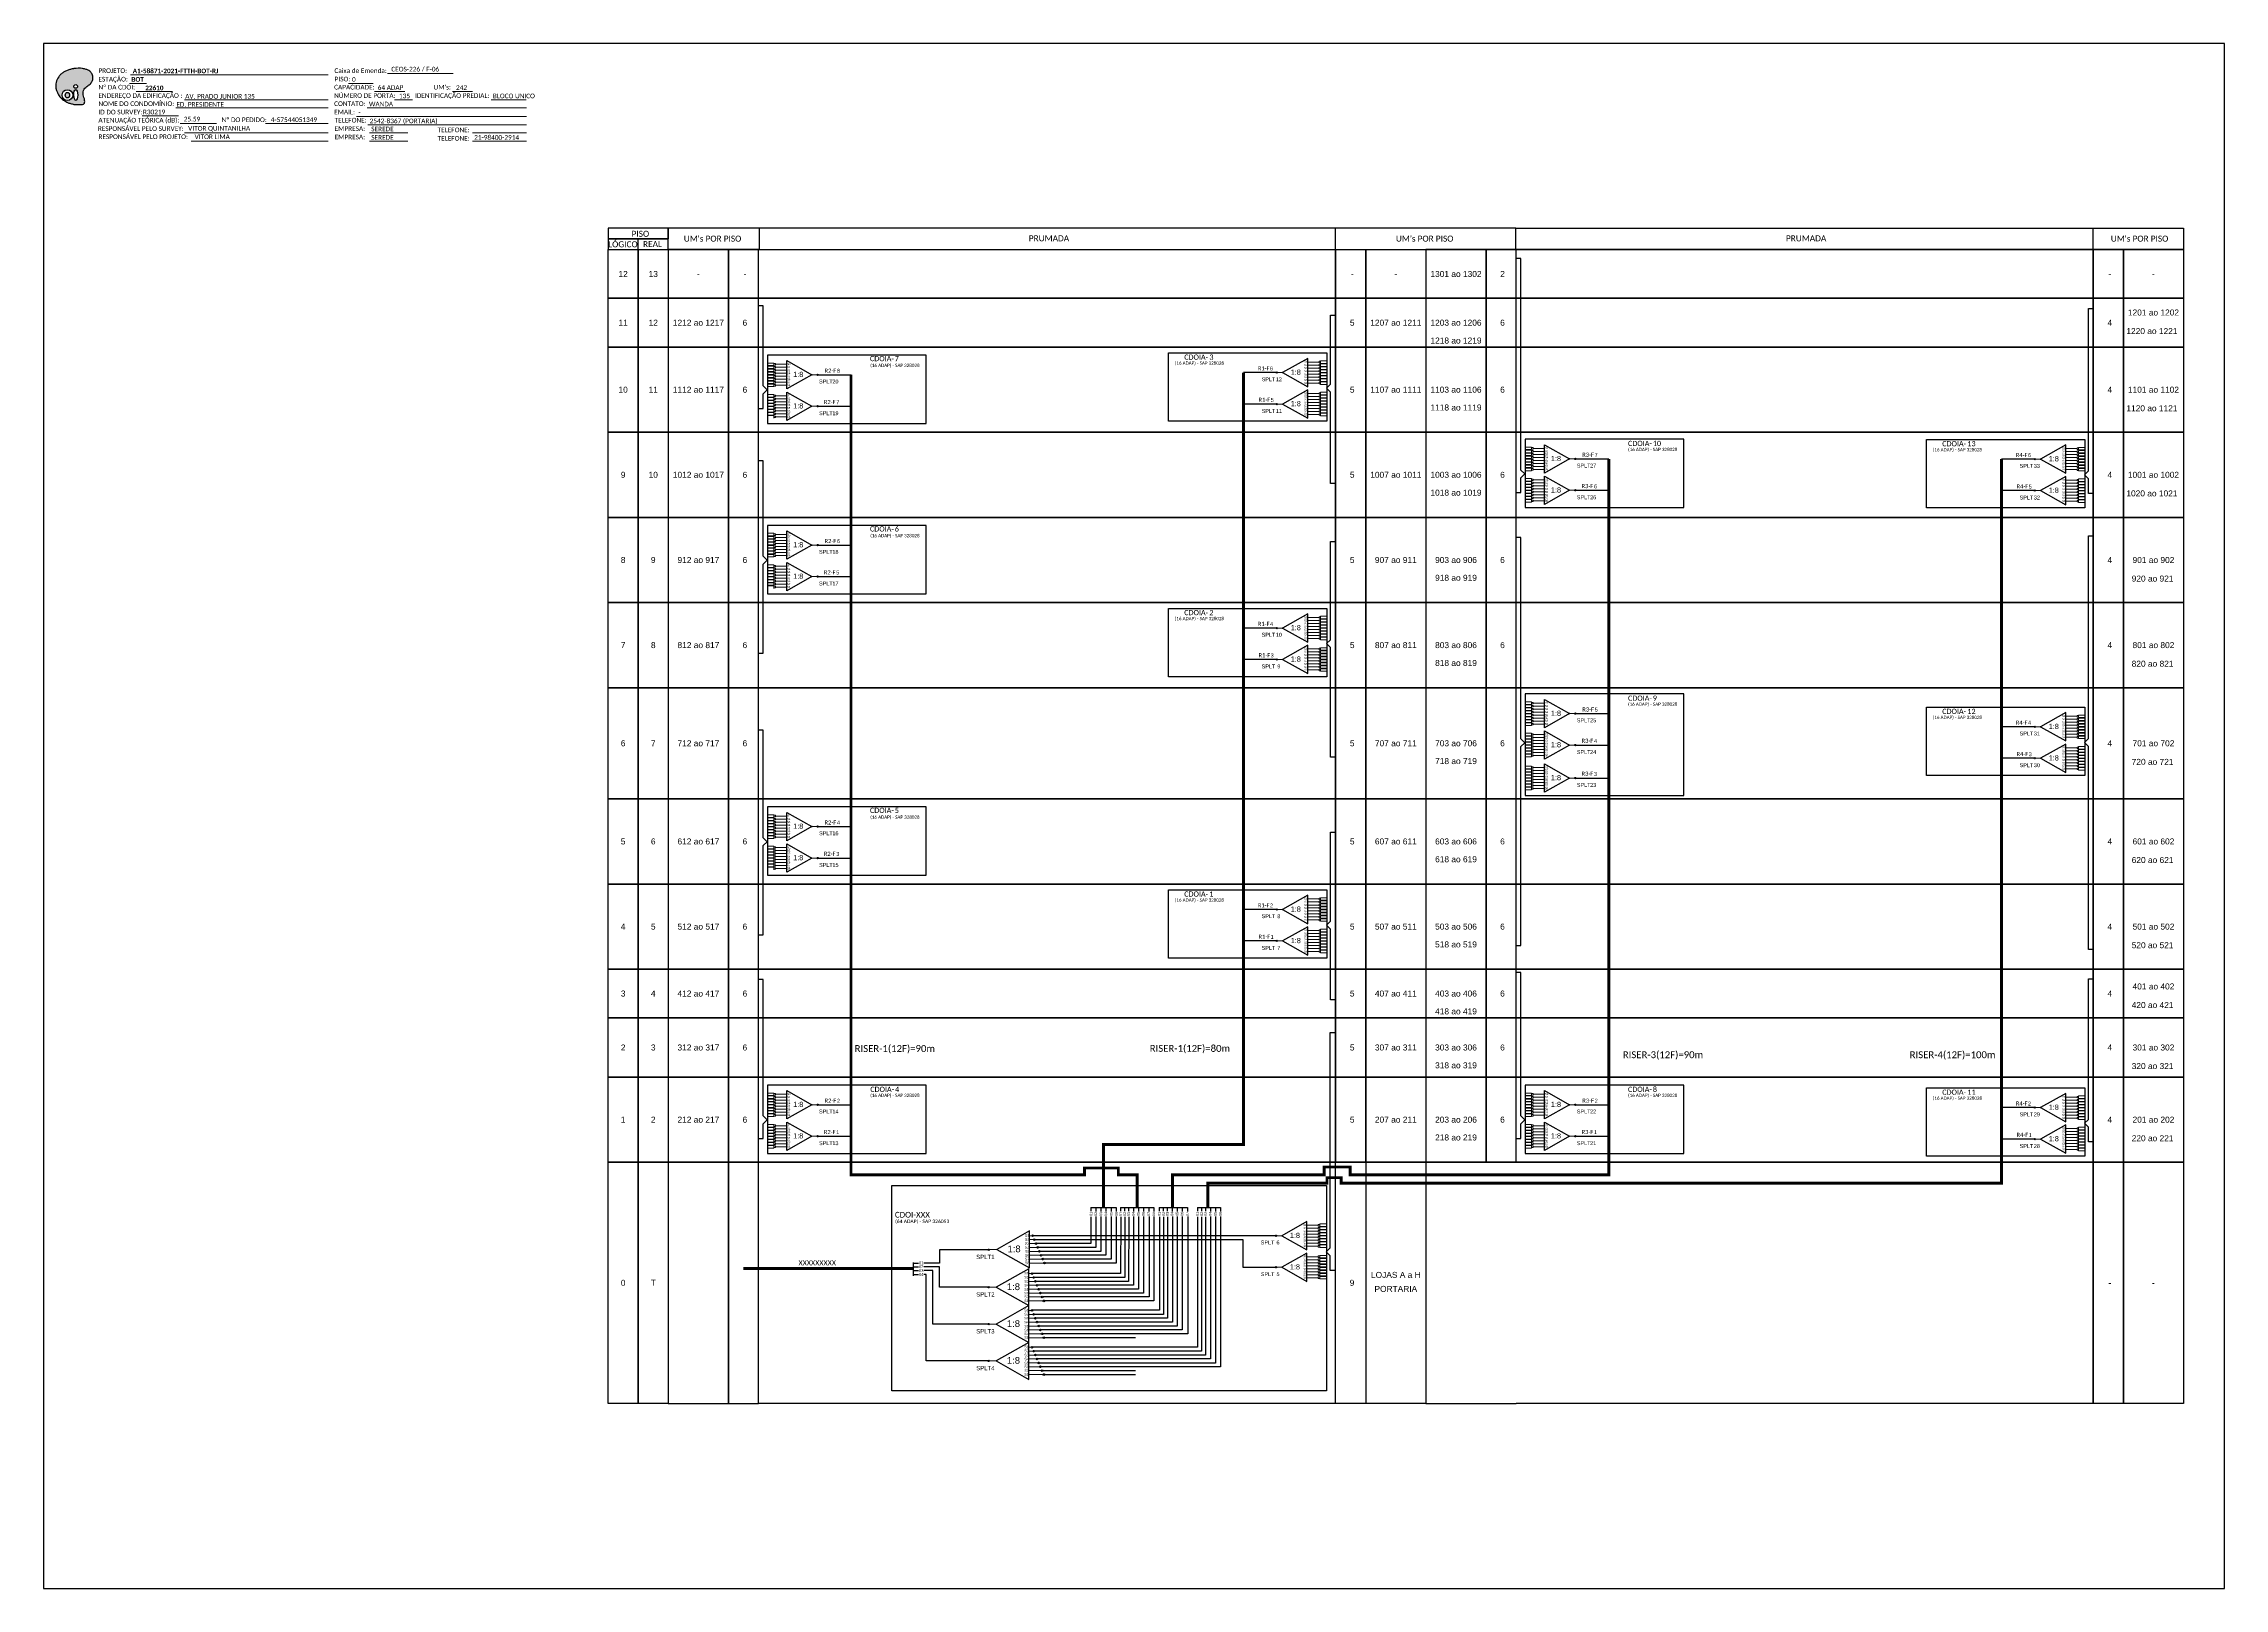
# Model space of a CAD drawing. Extents: x -89 to 1678, y 705 to 1299.
# Drawn here: x 839 to 1678, y 705 to 1299 of the extents above; entities that cross this region are included whole.
import ezdxf
from ezdxf.enums import TextEntityAlignment as Align

# ---------------------------------------------------------------- set-up
doc = ezdxf.new("R2010")
doc.units = 0
doc.styles.add('ARIAL', font='arial.ttf')
doc.styles.get("Standard").update_dxf_attribs({"font": 'arial.ttf'})
doc.styles.add('WMF-Calibri0', font='calibri.ttf')
doc.styles.add('WMF-Calibri1', font='calibrib.ttf')
doc.linetypes.add('RESERVA', pattern='A,0.5,-0.15,["RESERVA",Standard,S=0.18,R=0,X=0,Y=-0.1],-1.3', length=1.95)

# ---------------------------------------------------------------- blocks, each defined once
blk = doc.blocks.new('SPLT_1-8_SC-APC')
at = {"color": 1, "lineweight": 0}
blk.add_lwpolyline([(-17.04, -7.55), (-19.26, -7.55)], dxfattribs=at)
at = {"color": 1}
blk.add_lwpolyline([(-7.37, -2.1), (-17.04, -7.55), (-7.37, -13), (-7.37, -2.1)], dxfattribs=at)
at = {"color": 3, "lineweight": 0}
for points in [[(-2.99, -3.51), (-7.37, -3.51)], [(-7.37, -4.66), (-2.99, -4.66)], [(-7.37, -5.82), (-2.99, -5.82)], [(-7.37, -6.97), (-2.99, -6.97)], [(-7.37, -8.12), (-2.99, -8.12)], [(-2.41, -3.02), (-2.41, -4)], [(-2.41, -3.02), (0, -3.02)], [(-2.41, -4), (0, -4)], [(-2.41, -4.17), (-2.41, -5.16)], [(-2.41, -4.17), (0, -4.17)], [(-2.41, -5.16), (0, -5.16)], [(-2.41, -5.32), (-2.41, -6.31)], [(-2.41, -5.32), (0, -5.32)], [(-2.41, -6.31), (0, -6.31)], [(-2.41, -6.48), (-2.41, -7.46)], [(-2.41, -6.48), (0, -6.48)], [(-2.41, -7.46), (0, -7.46)], [(-2.41, -7.63), (-2.41, -8.62)], [(-2.41, -7.63), (0, -7.63)], [(-7.37, -9.28), (-2.99, -9.28)], [(-7.37, -10.43), (-2.99, -10.43)], [(-7.37, -11.58), (-2.99, -11.58)], [(-2.41, -8.62), (0, -8.62)], [(-2.41, -8.78), (-2.41, -9.77)], [(-2.41, -8.78), (0, -8.78)], [(-2.41, -9.77), (0, -9.77)], [(-2.41, -9.94), (-2.41, -10.92)], [(-2.41, -9.94), (0, -9.94)], [(-2.41, -10.92), (0, -10.92)], [(-2.41, -11.09), (-2.41, -12.08)], [(-2.41, -11.09), (0, -11.09)], [(-2.41, -12.08), (0, -12.08)]]:
    blk.add_lwpolyline(points, dxfattribs=at)
for points in [[(-2.99, -3.22), (-2.41, -3.22), (-2.41, -3.8), (-2.99, -3.8)], [(-2.99, -4.38), (-2.41, -4.38), (-2.41, -4.95), (-2.99, -4.95)], [(-2.99, -5.53), (-2.41, -5.53), (-2.41, -6.1), (-2.99, -6.1)], [(-2.99, -6.68), (-2.41, -6.68), (-2.41, -7.26), (-2.99, -7.26)], [(-2.99, -7.84), (-2.41, -7.84), (-2.41, -8.41), (-2.99, -8.41)], [(-2.99, -8.99), (-2.41, -8.99), (-2.41, -9.56), (-2.99, -9.56)], [(-2.99, -10.14), (-2.41, -10.14), (-2.41, -10.72), (-2.99, -10.72)], [(-2.99, -11.3), (-2.41, -11.3), (-2.41, -11.87), (-2.99, -11.87)]]:
    blk.add_lwpolyline(points, close=True, dxfattribs=at)
at = {"color": 1, "style": 'ARIAL'}
for s, height, p in [('1:8', 2, (-13.91, -8.4)), ('S1', 0.75, (-8.74, -3.78)), ('S2', 0.75, (-8.74, -4.97)), ('S3', 0.75, (-8.74, -6.18)), ('S4', 0.75, (-8.74, -7.36)), ('S5', 0.75, (-8.74, -8.57)), ('S6', 0.75, (-8.74, -9.69)), ('S7', 0.75, (-8.74, -10.78)), ('S8', 0.75, (-8.74, -11.9))]:
    blk.add_text(s, height=height, dxfattribs=at).set_placement(p)
blk = doc.blocks.new('SPLT_1-8_DIV_DIR')
h = blk.add_hatch(color=3)
h.dxf.hatch_style = 1
edge = h.paths.add_edge_path()
edge.add_arc((12.77, 4.04), 0.242, 0, 360)
h = blk.add_hatch(color=3)
h.dxf.hatch_style = 1
edge = h.paths.add_edge_path()
edge.add_arc((13.27, 2.88), 0.242, 0, 360)
h = blk.add_hatch(color=3)
h.dxf.hatch_style = 1
edge = h.paths.add_edge_path()
edge.add_arc((13.77, 1.73), 0.242, 0, 360)
h = blk.add_hatch(color=3)
h.dxf.hatch_style = 1
edge = h.paths.add_edge_path()
edge.add_arc((14.27, 0.58), 0.242, 0, 360)
h = blk.add_hatch(color=3)
h.dxf.hatch_style = 1
edge = h.paths.add_edge_path()
edge.add_arc((14.77, -0.58), 0.242, 0, 360)
h = blk.add_hatch(color=3)
h.dxf.hatch_style = 1
edge = h.paths.add_edge_path()
edge.add_arc((15.27, -1.73), 0.242, 0, 360)
h = blk.add_hatch(color=3)
h.dxf.hatch_style = 1
edge = h.paths.add_edge_path()
edge.add_arc((15.77, -2.88), 0.242, 0, 360)
h = blk.add_hatch(color=3)
h.dxf.hatch_style = 1
edge = h.paths.add_edge_path()
edge.add_arc((16.27, -4.04), 0.242, 0, 360)
at = {"color": 1, "lineweight": 0}
blk.add_lwpolyline([(2.22, 0), (0, 0)], dxfattribs=at)
at = {"color": 1}
blk.add_lwpolyline([(11.89, 5.45), (2.22, 0), (11.89, -5.45), (11.89, 5.45)], dxfattribs=at)
at = {"color": 7, "lineweight": 0}
for points in [[(12.77, 4.04), (11.89, 4.04)], [(11.89, 2.88), (13.27, 2.88)], [(11.89, 1.73), (13.77, 1.73)], [(11.89, 0.58), (14.27, 0.58)], [(11.89, -0.58), (14.77, -0.58)], [(11.89, -1.73), (15.27, -1.73)], [(11.89, -2.88), (15.77, -2.88)], [(11.89, -4.04), (16.27, -4.04)]]:
    blk.add_lwpolyline(points, dxfattribs=at)
at = {"color": 3}
for centre in [(12.77, 4.04), (13.27, 2.88), (13.77, 1.73), (14.27, 0.58), (14.77, -0.58), (15.27, -1.73), (15.77, -2.88), (16.27, -4.04)]:
    blk.add_circle(centre, 0.242, dxfattribs=at)
at = {"color": 1, "style": 'ARIAL'}
for s, height, p in [('1:8', 2, (5.35, -0.85)), ('S1', 0.75, (10.52, 3.77)), ('S2', 0.75, (10.52, 2.58)), ('S3', 0.75, (10.52, 1.37)), ('S4', 0.75, (10.52, 0.19)), ('S5', 0.75, (10.52, -1.02)), ('S6', 0.75, (10.52, -2.14)), ('S7', 0.75, (10.52, -3.24)), ('S8', 0.75, (10.52, -4.36))]:
    blk.add_text(s, height=height, dxfattribs=at).set_placement(p)
blk = doc.blocks.new('OI')
h = blk.add_hatch(color=40)
edge = h.paths.add_edge_path()
edge.add_spline(control_points=[(4.35, -0.67), (3.92, -0.99), (3.26, -1.5), (2.81, -2.59), (2.9, -3.5), (3.06, -4.27), (3.31, -4.85), (3.37, -5.39), (3.4, -5.88), (3.2, -6.4), (2.54, -6.61), (1.65, -6.63), (0.55, -6.67), (-0.56, -6.42), (-1.61, -6.14), (-2.77, -5.61), (-3.92, -4.77), (-4.89, -3.7), (-5.34, -2.65), (-5.6, -1.94), (-5.85, -0.96), (-5.71, 0.47), (-5.1, 2.02), (-4.14, 3.02), (-3.3, 3.61), (-2.37, 4.16), (-1.36, 4.44), (-0.56, 4.7), (0.79, 4.85), (2.24, 4.97), (3.79, 4.57), (4.67, 4.21), (5.44, 3.65), (5.76, 2.99), (6.03, 2.21), (6.01, 1.46), (5.72, 0.64), (5.31, 0.08), (4.88, -0.38), (4.51, -0.55), (4.35, -0.67)], knot_values=[0, 0, 0, 0, 1.60434, 2.417191, 3.427595, 4.282808, 4.776746, 5.304182, 5.888771, 6.258406, 6.858137, 7.79129, 8.986195, 10.124242, 11.187857, 12.242908, 13.953784, 15.414161, 16.515391, 17.349188, 17.675853, 19.552021, 21.515531, 22.568638, 23.63245, 24.621084, 25.782718, 26.745347, 27.142653, 29.870543, 31.004649, 31.921532, 32.709589, 33.801391, 34.042471, 35.192333, 35.971461, 36.628871, 37.254359, 37.836911, 37.836911, 37.836911, 37.836911], degree=3, periodic=0)
h.paths.add_polyline_path([(1.13, -0.87, -1), (-0.04, -0.87, -1)], flags=16)
edge = h.paths.add_edge_path(flags=16)
edge.add_ellipse((0.56, -3.59), major_axis=(-0.02, 1.71), ratio=0.361305, start_angle=0, end_angle=360)
h.paths.add_polyline_path([(-0.36, -3.62, -1), (-3.8, -3.62, -1)], flags=16)
edge = h.paths.add_edge_path(flags=0)
edge.add_ellipse((-2.08, -3.62), major_axis=(0, 0.885), ratio=0.758294, start_angle=0, end_angle=360)
at = {"color": 40}
for centre, radius in [((-2.08, -3.62), 1.72), ((0.54, -0.87), 0.587)]:
    blk.add_circle(centre, radius, dxfattribs=at)
blk.add_ellipse((-2.08, -3.62), major_axis=(0, 0.885), ratio=0.758294, start_param=-3.141592653589792, end_param=3.141592653589792, dxfattribs=at)
blk.add_ellipse((0.56, -3.59), major_axis=(-0.02, 1.71), ratio=0.361305, dxfattribs=at)
at = {"color": 40, "start_tangent": (-0.800898, -0.598801), "end_tangent": (-0.800898, -0.598801)}
blk.add_spline([(4.35, -0.67), (3.2, -1.78), (2.9, -2.54), (2.92, -3.55), (3.12, -4.38), (3.28, -4.85), (3.37, -5.37), (3.35, -5.95), (3.2, -6.29), (2.66, -6.55), (1.73, -6.63), (0.54, -6.62), (-0.58, -6.41), (-1.6, -6.11), (-2.56, -5.67), (-3.95, -4.67), (-4.89, -3.56), (-5.37, -2.56), (-5.64, -1.78), (-5.72, -1.46), (-5.63, 0.42), (-4.84, 2.22), (-4.13, 2.99), (-3.27, 3.62), (-2.4, 4.09), (-1.3, 4.47), (-0.37, 4.72), (0.02, 4.77), (2.75, 4.8), (3.85, 4.53), (4.69, 4.16), (5.31, 3.68), (5.85, 2.73), (5.93, 2.5), (5.94, 1.35), (5.67, 0.62), (5.29, 0.08), (4.84, -0.36), (4.35, -0.67)], degree=3, dxfattribs=at)
blk = doc.blocks.new('CARIMBO')
at = {"color": 7, "lineweight": 0}
for points in [[(134.48, -16.3), (159.61, -16.3)], [(35.15, -20.06), (41.7, -20.06)], [(35.66, -16.79), (111.64, -16.79)], [(37.81, -23.14), (51.75, -23.14)], [(119.43, -20.02), (128.92, -20.02)], [(129.48, -23.14), (141.1, -23.14)], [(159.42, -23.14), (167.09, -23.14)], [(40.13, -32.55), (54.07, -32.55)], [(52.97, -29.48), (111.64, -29.48)], [(56.38, -26.37), (111.64, -26.37)], [(122.56, -32.72), (187.83, -32.72)], [(126.6, -29.48), (187.83, -29.48)], [(137.07, -26.37), (144.01, -26.37)], [(174.24, -26.37), (187.8, -26.37)], [(54.67, -35.52), (68.61, -35.52)], [(56.38, -39.07), (111.64, -39.07)], [(126.84, -35.96), (187.83, -35.96)], [(127.45, -39.07), (142.25, -39.07)], [(167.06, -39.07), (187.83, -39.07)], [(58.87, -42.31), (111.64, -42.31)], [(127.45, -42.31), (142.25, -42.31)], [(167.06, -42.31), (187.83, -42.31)]]:
    blk.add_lwpolyline(points, dxfattribs=at)
at = {"color": 7, "xscale": 1.213923925163967, "yscale": 1.213923925163967, "zscale": 1.213923925163967, "rotation": 0.1532896023949059}
blk.add_blockref('OI', (13.86, -20.16), dxfattribs=at)
at = {"color": 7, "lineweight": 0, "style": 'WMF-Calibri0'}
for s, height, p in [('PROJETO:', 1.793, (23.26, -16.04)), ('Caixa de Emenda:', 1.7927, (114.02, -16.04)), ('ESTAÇÃO:', 1.793, (23.26, -19.32)), ('ENDEREÇO DA EDIFICAÇÃO :', 1.7927, (23.26, -25.63)), ('Nº DA CDOI:', 1.7927, (23.26, -22.39)), ('CAPACIDADE:', 1.7927, (113.91, -22.39)), ('NÚMERO DE PORTA:', 1.7927, (113.91, -25.63)), ('PISO:', 1.793, (114.09, -19.28)), ('IDENTIFICAÇÃO PREDIAL:', 1.7927, (144.99, -25.63)), ("UM's:", 1.793, (152.15, -22.39)), ('ATENUAÇÃO TEÓRICA (dB):', 1.7927, (23.26, -35.09)), ('NOME DO CONDOMÍNIO:', 1.7927, (23.26, -28.74)), ('ID DO SURVEY:', 1.7927, (23.26, -31.97)), ('CONTATO:', 1.793, (113.91, -28.74)), ('EMAIL:', 1.793, (113.91, -31.97)), ('TELEFONE:', 1.793, (114.09, -35.09)), ('RESPONSÁVEL PELO SURVEY:', 1.7927, (23.02, -38.32)), ('RESPONSÁVEL PELO PROJETO:', 1.7927, (23.26, -41.44)), ('EMPRESA:', 1.793, (114.09, -38.32)), ('EMPRESA:', 1.793, (114.09, -41.56)), ('TELEFONE:', 1.793, (153.7, -38.83)), ('TELEFONE:', 1.793, (153.7, -42.06))]:
    blk.add_text(s, height=height, dxfattribs=at).set_placement(p)
at = {"color": 7, "lineweight": 0, "flags": 8}
for tag, p, style in [('PROJ', (36.46, -16.13), 'WMF-Calibri1'), ('CEOS-XX', (135.87, -15.46), 'WMF-Calibri0'), ('EST', (35.94, -19.41), 'WMF-Calibri1'), ('LOGRADOURO', (56.65, -25.91), 'WMF-Calibri0'), ('PISO_PTR', (120.78, -19.42), 'WMF-Calibri0'), ('CAPAC.', (130.66, -22.52), 'WMF-Calibri0'), ('N°', (138.85, -25.77), 'WMF-Calibri0'), ("UC'S", (160.78, -22.54), 'WMF-Calibri0'), ('N°PREDIO', (174.94, -25.77), 'WMF-Calibri0'), ('_ID_', (40.39, -31.94), 'WMF-Calibri0'), ('NOME_DO_COND.', (53.23, -29.02), 'WMF-Calibri0'), ('O_POTEN', (56.06, -34.68), 'WMF-Calibri0'), ('EMAIL', (123.26, -32.12), 'WMF-Calibri0'), ('NOME_DO_CONTATO', (127.3, -28.89), 'WMF-Calibri0'), ('RES_SURVEY', (57.78, -38.23), 'WMF-Calibri0'), ('RES_PROJ', (60.27, -41.47), 'WMF-Calibri0'), ('TELEFONE', (127.55, -35.36), 'WMF-Calibri0'), ('EMP_RESP_SURVEY', (128.16, -38.47), 'WMF-Calibri0'), ('EMP_RESP_PROJ', (128.16, -41.71), 'WMF-Calibri0'), ('CONT_RESP_SURVEY', (167.76, -38.47), 'WMF-Calibri0'), ('CONT_RESP_PROJ', (167.76, -41.71), 'WMF-Calibri0')]:
    blk.add_attdef(tag, p, '', height=1.79, dxfattribs=dict(at, style=style))
at = {"color": 7, "lineweight": 0, "style": 'WMF-Calibri1', "flags": 8}
blk.add_attdef("N° CDO'S", text='', height=1.79, dxfattribs=at).set_placement((44.78, -22.68), align=Align.CENTER)

msp = doc.modelspace()

# ---------------------------------------------------------------- hatches: boundary and pattern name
h = msp.add_hatch(color=3)
h.dxf.hatch_style = 1
edge = h.paths.add_edge_path()
edge.add_arc((1136.68, 1171.67), 0.256, 0, 360)
h = msp.add_hatch(color=3)
h.dxf.hatch_style = 1
edge = h.paths.add_edge_path()
edge.add_arc((1313.24, 1172.54), 0.256, 0, 360)
h = msp.add_hatch(color=3)
h.dxf.hatch_style = 1
edge = h.paths.add_edge_path()
edge.add_arc((1136.68, 1159.58), 0.256, 0, 360)
h = msp.add_hatch(color=3)
h.dxf.hatch_style = 1
edge = h.paths.add_edge_path()
edge.add_arc((1313.24, 1160.44), 0.256, 0, 360)
h = msp.add_hatch(color=3)
h.dxf.hatch_style = 1
edge = h.paths.add_edge_path()
edge.add_arc((1428.05, 1139.34), 0.256, 0, 360)
h = msp.add_hatch(color=3)
h.dxf.hatch_style = 1
edge = h.paths.add_edge_path()
edge.add_arc((1604.71, 1139.24), 0.256, 0, 360)
h = msp.add_hatch(color=3)
h.dxf.hatch_style = 1
edge = h.paths.add_edge_path()
edge.add_arc((1428.05, 1127.25), 0.256, 0, 360)
h = msp.add_hatch(color=3)
h.dxf.hatch_style = 1
edge = h.paths.add_edge_path()
edge.add_arc((1604.71, 1127.15), 0.256, 0, 360)
h = msp.add_hatch(color=3)
h.dxf.hatch_style = 1
edge = h.paths.add_edge_path()
edge.add_arc((1136.68, 1106.19), 0.256, 0, 360)
h = msp.add_hatch(color=3)
h.dxf.hatch_style = 1
edge = h.paths.add_edge_path()
edge.add_arc((1136.68, 1094.09), 0.256, 0, 360)
h = msp.add_hatch(color=3)
h.dxf.hatch_style = 1
edge = h.paths.add_edge_path()
edge.add_arc((1313.24, 1074.31), 0.256, 0, 360)
h = msp.add_hatch(color=3)
h.dxf.hatch_style = 1
edge = h.paths.add_edge_path()
edge.add_arc((1313.24, 1062.21), 0.256, 0, 360)
h = msp.add_hatch(color=3)
h.dxf.hatch_style = 1
edge = h.paths.add_edge_path()
edge.add_arc((1428.05, 1041.39), 0.256, 0, 360)
h = msp.add_hatch(color=3)
h.dxf.hatch_style = 1
edge = h.paths.add_edge_path()
edge.add_arc((1604.71, 1036.32), 0.256, 0, 360)
h = msp.add_hatch(color=3)
h.dxf.hatch_style = 1
edge = h.paths.add_edge_path()
edge.add_arc((1428.05, 1029.3), 0.256, 0, 360)
h = msp.add_hatch(color=3)
h.dxf.hatch_style = 1
edge = h.paths.add_edge_path()
edge.add_arc((1604.71, 1024.23), 0.256, 0, 360)
h = msp.add_hatch(color=3)
h.dxf.hatch_style = 1
edge = h.paths.add_edge_path()
edge.add_arc((1428.05, 1016.63), 0.256, 0, 360)
h = msp.add_hatch(color=3)
h.dxf.hatch_style = 1
edge = h.paths.add_edge_path()
edge.add_arc((1136.68, 997.95), 0.256, 0, 360)
h = msp.add_hatch(color=3)
h.dxf.hatch_style = 1
edge = h.paths.add_edge_path()
edge.add_arc((1136.68, 985.86), 0.256, 0, 360)
h = msp.add_hatch(color=3)
h.dxf.hatch_style = 1
edge = h.paths.add_edge_path()
edge.add_arc((1313.24, 966.07), 0.256, 0, 360)
h = msp.add_hatch(color=3)
h.dxf.hatch_style = 1
edge = h.paths.add_edge_path()
edge.add_arc((1313.24, 953.98), 0.256, 0, 360)
h = msp.add_hatch(color=3)
h.dxf.hatch_style = 1
edge = h.paths.add_edge_path()
edge.add_arc((1136.68, 890.98), 0.256, 0, 360)
h = msp.add_hatch(color=3)
h.dxf.hatch_style = 1
edge = h.paths.add_edge_path()
edge.add_arc((1428.05, 890.98), 0.256, 0, 360)
h = msp.add_hatch(color=3)
h.dxf.hatch_style = 1
edge = h.paths.add_edge_path()
edge.add_arc((1604.71, 889.89), 0.256, 0, 360)
h = msp.add_hatch(color=3)
h.dxf.hatch_style = 1
edge = h.paths.add_edge_path()
edge.add_arc((1136.68, 878.89), 0.256, 0, 360)
h = msp.add_hatch(color=3)
h.dxf.hatch_style = 1
edge = h.paths.add_edge_path()
edge.add_arc((1428.05, 878.89), 0.256, 0, 360)
h = msp.add_hatch(color=3)
h.dxf.hatch_style = 1
edge = h.paths.add_edge_path()
edge.add_arc((1604.71, 877.8), 0.256, 0, 360)
h = msp.add_hatch(color=3)
h.dxf.hatch_style = 1
edge = h.paths.add_edge_path()
edge.add_arc((1312.91, 840.62), 0.256, 0, 360)
h = msp.add_hatch(color=3)
h.dxf.hatch_style = 1
edge = h.paths.add_edge_path()
edge.add_arc((1202.48, 835.24), 0.282, 0, 360)
h = msp.add_hatch(color=3)
h.dxf.hatch_style = 1
edge = h.paths.add_edge_path()
edge.add_arc((1312.91, 828.52), 0.256, 0, 360)
h = msp.add_hatch(color=3)
h.dxf.hatch_style = 1
edge = h.paths.add_edge_path()
edge.add_arc((1202.48, 820.82), 0.282, 0, 360)
h = msp.add_hatch(color=3)
h.dxf.hatch_style = 1
edge = h.paths.add_edge_path()
edge.add_arc((1202.48, 806.65), 0.282, 0, 360)
h = msp.add_hatch(color=3)
h.dxf.hatch_style = 1
edge = h.paths.add_edge_path()
edge.add_arc((1202.48, 792.49), 0.282, 0, 360)

# ---------------------------------------------------------------- linework, layer by layer
at = {"color": 3}
msp.add_line((1173.37, 830.04), (1175.42, 830.04), dxfattribs=at)
for points in [[(839.04, 705.02), (1677.6, 705.02), (1677.6, 1299.02), (839.04, 1299.02), (839.04, 705.02)], [(1079.24, 1219.82), (1405.11, 1219.82), (1405.11, 1228.05), (1079.24, 1228.05), (1079.24, 1228.05), (1079.24, 1223.93)], [(1114.3, 1219.82), (1114.3, 1228.05)], [(1335.84, 1219.82), (1335.84, 1228.05)], [(1627.18, 1219.82), (1627.18, 1228.05)], [(1067.67, 1219.82), (1067.67, 1223.93)], [(1335.85, 776.15), (1113.96, 776.15), (1113.96, 868.9), (1335.85, 868.9)], [(1335.85, 868.9), (1347.43, 868.9)], [(1347.43, 868.9), (1370.57, 868.9)], [(1347.43, 868.9), (1347.43, 776.15)], [(1393.72, 868.9), (1370.57, 868.9)], [(1405.29, 868.9), (1393.72, 868.9)], [(1405.29, 868.9), (1627.18, 868.9), (1627.18, 776.15), (1405.29, 776.15)], [(1347.43, 776.15), (1335.85, 776.15)], [(1370.57, 776.15), (1347.43, 776.15)], [(1370.57, 776.15), (1393.72, 776.15)], [(1393.72, 776.15), (1405.29, 776.15)]]:
    msp.add_lwpolyline(points)
at = {"color": 7, "lineweight": 0}
msp.add_lwpolyline([(924.35, 1268.26), (948.49, 1268.26)], dxfattribs=at)
for points in [[(1056.1, 1223.93), (1079.24, 1223.93), (1079.24, 1228.05), (1056.1, 1228.05)], [(1405.11, 1228.05), (1661.9, 1228.05), (1661.9, 1219.82), (1405.11, 1219.82)], [(1056.1, 1219.82), (1079.24, 1219.82), (1079.24, 1223.93), (1056.1, 1223.93)], [(1056.1, 1219.82), (1067.67, 1219.82), (1067.67, 1201.08), (1056.1, 1201.08)], [(1067.67, 1219.82), (1079.24, 1219.82), (1079.24, 1201.08), (1067.67, 1201.08)], [(1102.39, 1219.82), (1079.24, 1219.82), (1079.24, 1201.08), (1102.39, 1201.08)], [(1113.96, 1219.82), (1102.39, 1219.82), (1102.39, 1201.08), (1113.96, 1201.08)], [(1113.96, 1219.82), (1335.85, 1219.82), (1335.85, 1201.08), (1113.96, 1201.08)], [(1335.85, 1219.82), (1347.43, 1219.82), (1347.43, 1201.08), (1335.85, 1201.08)], [(1347.43, 1219.82), (1370.57, 1219.82), (1370.57, 1201.08), (1347.43, 1201.08)], [(1393.72, 1219.82), (1370.57, 1219.82), (1370.57, 1201.08), (1393.72, 1201.08)], [(1405.29, 1219.82), (1393.72, 1219.82), (1393.72, 1201.08), (1405.29, 1201.08)], [(1405.29, 1219.82), (1627.18, 1219.82), (1627.18, 1201.08), (1405.29, 1201.08)], [(1627.18, 1219.82), (1638.75, 1219.82), (1638.75, 1201.08), (1627.18, 1201.08)], [(1638.75, 1219.82), (1661.9, 1219.82), (1661.9, 1201.08), (1638.75, 1201.08)], [(1056.1, 1201.08), (1067.67, 1201.08), (1067.67, 1182.33), (1056.1, 1182.33)], [(1067.67, 1201.08), (1079.24, 1201.08), (1079.24, 1182.33), (1067.67, 1182.33)], [(1102.39, 1201.08), (1079.24, 1201.08), (1079.24, 1182.33), (1102.39, 1182.33)], [(1113.96, 1201.08), (1102.39, 1201.08), (1102.39, 1182.33), (1113.96, 1182.33)], [(1113.96, 1201.08), (1335.85, 1201.08), (1335.85, 1182.33), (1113.96, 1182.33)], [(1335.85, 1201.08), (1347.43, 1201.08), (1347.43, 1182.33), (1335.85, 1182.33)], [(1347.43, 1201.08), (1370.57, 1201.08), (1370.57, 1182.33), (1347.43, 1182.33)], [(1393.72, 1201.08), (1370.57, 1201.08), (1370.57, 1182.33), (1393.72, 1182.33)], [(1405.29, 1201.08), (1393.72, 1201.08), (1393.72, 1182.33), (1405.29, 1182.33)], [(1405.29, 1201.08), (1627.18, 1201.08), (1627.18, 1182.33), (1405.29, 1182.33)], [(1627.18, 1201.08), (1638.75, 1201.08), (1638.75, 1182.33), (1627.18, 1182.33)], [(1638.75, 1201.08), (1661.9, 1201.08), (1661.9, 1182.33), (1638.75, 1182.33)], [(1056.1, 1182.33), (1067.67, 1182.33), (1067.67, 1149.59), (1056.1, 1149.59)], [(1067.67, 1182.33), (1079.24, 1182.33), (1079.24, 1149.59), (1067.67, 1149.59)], [(1102.39, 1182.33), (1079.24, 1182.33), (1079.24, 1149.59), (1102.39, 1149.59)], [(1113.96, 1182.33), (1102.39, 1182.33), (1102.39, 1149.59), (1113.96, 1149.59)], [(1113.96, 1182.33), (1335.85, 1182.33), (1335.85, 1149.59), (1113.96, 1149.59)], [(1335.85, 1182.33), (1347.43, 1182.33), (1347.43, 1149.59), (1335.85, 1149.59)], [(1347.43, 1182.33), (1370.57, 1182.33), (1370.57, 1149.59), (1347.43, 1149.59)], [(1393.72, 1182.33), (1370.57, 1182.33), (1370.57, 1149.59), (1393.72, 1149.59)], [(1405.29, 1182.33), (1393.72, 1182.33), (1393.72, 1149.59), (1405.29, 1149.59)], [(1405.29, 1182.33), (1627.18, 1182.33), (1627.18, 1149.59), (1405.29, 1149.59)], [(1627.18, 1182.33), (1638.75, 1182.33), (1638.75, 1149.59), (1627.18, 1149.59)], [(1638.75, 1182.33), (1661.9, 1182.33), (1661.9, 1149.59), (1638.75, 1149.59)], [(1056.1, 1149.59), (1067.67, 1149.59), (1067.67, 1116.85), (1056.1, 1116.85)], [(1067.67, 1149.59), (1079.24, 1149.59), (1079.24, 1116.85), (1067.67, 1116.85)], [(1102.39, 1149.59), (1079.24, 1149.59), (1079.24, 1116.85), (1102.39, 1116.85)], [(1113.96, 1149.59), (1102.39, 1149.59), (1102.39, 1116.85), (1113.96, 1116.85)], [(1113.96, 1149.59), (1335.85, 1149.59), (1335.85, 1116.85), (1113.96, 1116.85)], [(1335.85, 1149.59), (1347.43, 1149.59), (1347.43, 1116.85), (1335.85, 1116.85)], [(1347.43, 1149.59), (1370.57, 1149.59), (1370.57, 1116.85), (1347.43, 1116.85)], [(1393.72, 1149.59), (1370.57, 1149.59), (1370.57, 1116.85), (1393.72, 1116.85)], [(1405.29, 1149.59), (1393.72, 1149.59), (1393.72, 1116.85), (1405.29, 1116.85)], [(1405.29, 1149.59), (1627.18, 1149.59), (1627.18, 1116.85), (1405.29, 1116.85)], [(1627.18, 1149.59), (1638.75, 1149.59), (1638.75, 1116.85), (1627.18, 1116.85)], [(1638.75, 1149.59), (1661.9, 1149.59), (1661.9, 1116.85), (1638.75, 1116.85)], [(1056.1, 1116.85), (1067.67, 1116.85), (1067.67, 1084.1), (1056.1, 1084.1)], [(1067.67, 1116.85), (1079.24, 1116.85), (1079.24, 1084.1), (1067.67, 1084.1)], [(1102.39, 1116.85), (1079.24, 1116.85), (1079.24, 1084.1), (1102.39, 1084.1)], [(1113.96, 1116.85), (1102.39, 1116.85), (1102.39, 1084.1), (1113.96, 1084.1)], [(1113.96, 1116.85), (1335.85, 1116.85), (1335.85, 1084.1), (1113.96, 1084.1)], [(1335.85, 1116.85), (1347.43, 1116.85), (1347.43, 1084.1), (1335.85, 1084.1)], [(1347.43, 1116.85), (1370.57, 1116.85), (1370.57, 1084.1), (1347.43, 1084.1)], [(1393.72, 1116.85), (1370.57, 1116.85), (1370.57, 1084.1), (1393.72, 1084.1)], [(1405.29, 1116.85), (1393.72, 1116.85), (1393.72, 1084.1), (1405.29, 1084.1)], [(1405.29, 1116.85), (1627.18, 1116.85), (1627.18, 1084.1), (1405.29, 1084.1)], [(1627.18, 1116.85), (1638.75, 1116.85), (1638.75, 1084.1), (1627.18, 1084.1)], [(1638.75, 1116.85), (1661.9, 1116.85), (1661.9, 1084.1), (1638.75, 1084.1)], [(1056.1, 1084.1), (1067.67, 1084.1), (1067.67, 1051.36), (1056.1, 1051.36)], [(1067.67, 1084.1), (1079.24, 1084.1), (1079.24, 1051.36), (1067.67, 1051.36)], [(1102.39, 1084.1), (1079.24, 1084.1), (1079.24, 1051.36), (1102.39, 1051.36)], [(1113.96, 1084.1), (1102.39, 1084.1), (1102.39, 1051.36), (1113.96, 1051.36)], [(1113.96, 1084.1), (1335.85, 1084.1), (1335.85, 1051.36), (1113.96, 1051.36)], [(1335.85, 1084.1), (1347.43, 1084.1), (1347.43, 1051.36), (1335.85, 1051.36)], [(1347.43, 1084.1), (1370.57, 1084.1), (1370.57, 1051.36), (1347.43, 1051.36)], [(1393.72, 1084.1), (1370.57, 1084.1), (1370.57, 1051.36), (1393.72, 1051.36)], [(1405.29, 1084.1), (1393.72, 1084.1), (1393.72, 1051.36), (1405.29, 1051.36)], [(1405.29, 1084.1), (1627.18, 1084.1), (1627.18, 1051.36), (1405.29, 1051.36)], [(1627.18, 1084.1), (1638.75, 1084.1), (1638.75, 1051.36), (1627.18, 1051.36)], [(1638.75, 1084.1), (1661.9, 1084.1), (1661.9, 1051.36), (1638.75, 1051.36)], [(1056.1, 1051.36), (1067.67, 1051.36), (1067.67, 1008.62), (1056.1, 1008.62)], [(1067.67, 1051.36), (1079.24, 1051.36), (1079.24, 1008.62), (1067.67, 1008.62)], [(1102.39, 1051.36), (1079.24, 1051.36), (1079.24, 1008.62), (1102.39, 1008.62)], [(1113.96, 1051.36), (1102.39, 1051.36), (1102.39, 1008.62), (1113.96, 1008.62)], [(1113.96, 1051.36), (1335.85, 1051.36), (1335.85, 1008.62), (1113.96, 1008.62)], [(1335.85, 1051.36), (1347.43, 1051.36), (1347.43, 1008.62), (1335.85, 1008.62)], [(1347.43, 1051.36), (1370.57, 1051.36), (1370.57, 1008.62), (1347.43, 1008.62)], [(1393.72, 1051.36), (1370.57, 1051.36), (1370.57, 1008.62), (1393.72, 1008.62)], [(1405.29, 1051.36), (1393.72, 1051.36), (1393.72, 1008.62), (1405.29, 1008.62)], [(1405.29, 1051.36), (1627.18, 1051.36), (1627.18, 1008.62), (1405.29, 1008.62)], [(1627.18, 1051.36), (1638.75, 1051.36), (1638.75, 1008.62), (1627.18, 1008.62)], [(1638.75, 1051.36), (1661.9, 1051.36), (1661.9, 1008.62), (1638.75, 1008.62)], [(1056.1, 1008.62), (1067.67, 1008.62), (1067.67, 975.87), (1056.1, 975.87)], [(1067.67, 1008.62), (1079.24, 1008.62), (1079.24, 975.87), (1067.67, 975.87)], [(1102.39, 1008.62), (1079.24, 1008.62), (1079.24, 975.87), (1102.39, 975.87)], [(1113.96, 1008.62), (1102.39, 1008.62), (1102.39, 975.87), (1113.96, 975.87)], [(1113.96, 1008.62), (1335.85, 1008.62), (1335.85, 975.87), (1113.96, 975.87)], [(1335.85, 1008.62), (1347.43, 1008.62), (1347.43, 975.87), (1335.85, 975.87)], [(1347.43, 1008.62), (1370.57, 1008.62), (1370.57, 975.87), (1347.43, 975.87)], [(1393.72, 1008.62), (1370.57, 1008.62), (1370.57, 975.87), (1393.72, 975.87)], [(1405.29, 1008.62), (1393.72, 1008.62), (1393.72, 975.87), (1405.29, 975.87)], [(1405.29, 1008.62), (1627.18, 1008.62), (1627.18, 975.87), (1405.29, 975.87)], [(1627.18, 1008.62), (1638.75, 1008.62), (1638.75, 975.87), (1627.18, 975.87)], [(1638.75, 1008.62), (1661.9, 1008.62), (1661.9, 975.87), (1638.75, 975.87)], [(1056.1, 975.87), (1067.67, 975.87), (1067.67, 943.13), (1056.1, 943.13)], [(1067.67, 975.87), (1079.24, 975.87), (1079.24, 943.13), (1067.67, 943.13)], [(1102.39, 975.87), (1079.24, 975.87), (1079.24, 943.13), (1102.39, 943.13)], [(1113.96, 975.87), (1102.39, 975.87), (1102.39, 943.13), (1113.96, 943.13)], [(1113.96, 975.87), (1335.85, 975.87), (1335.85, 943.13), (1113.96, 943.13)], [(1335.85, 975.87), (1347.43, 975.87), (1347.43, 943.13), (1335.85, 943.13)], [(1347.43, 975.87), (1370.57, 975.87), (1370.57, 943.13), (1347.43, 943.13)], [(1393.72, 975.87), (1370.57, 975.87), (1370.57, 943.13), (1393.72, 943.13)], [(1405.29, 975.87), (1393.72, 975.87), (1393.72, 943.13), (1405.29, 943.13)], [(1405.29, 975.87), (1627.18, 975.87), (1627.18, 943.13), (1405.29, 943.13)], [(1627.18, 975.87), (1638.75, 975.87), (1638.75, 943.13), (1627.18, 943.13)], [(1638.75, 975.87), (1661.9, 975.87), (1661.9, 943.13), (1638.75, 943.13)], [(1056.1, 943.13), (1067.67, 943.13), (1067.67, 924.38), (1056.1, 924.38)], [(1067.67, 943.13), (1079.24, 943.13), (1079.24, 924.38), (1067.67, 924.38)], [(1102.39, 943.13), (1079.24, 943.13), (1079.24, 924.38), (1102.39, 924.38)], [(1113.96, 943.13), (1102.39, 943.13), (1102.39, 924.38), (1113.96, 924.38)], [(1113.96, 943.13), (1335.85, 943.13), (1335.85, 924.38), (1113.96, 924.38)], [(1335.85, 943.13), (1347.43, 943.13), (1347.43, 924.38), (1335.85, 924.38)], [(1347.43, 943.13), (1370.57, 943.13), (1370.57, 924.38), (1347.43, 924.38)], [(1393.72, 943.13), (1370.57, 943.13), (1370.57, 924.38), (1393.72, 924.38)], [(1405.29, 943.13), (1393.72, 943.13), (1393.72, 924.38), (1405.29, 924.38)], [(1405.29, 943.13), (1627.18, 943.13), (1627.18, 924.38), (1405.29, 924.38)], [(1627.18, 943.13), (1638.75, 943.13), (1638.75, 924.38), (1627.18, 924.38)], [(1638.75, 943.13), (1661.9, 943.13), (1661.9, 924.38), (1638.75, 924.38)], [(1056.1, 924.38), (1067.67, 924.38), (1067.67, 901.64), (1056.1, 901.64)], [(1067.67, 924.38), (1079.24, 924.38), (1079.24, 901.64), (1067.67, 901.64)], [(1102.39, 924.38), (1079.24, 924.38), (1079.24, 901.64), (1102.39, 901.64)], [(1113.96, 924.38), (1102.39, 924.38), (1102.39, 901.64), (1113.96, 901.64)], [(1113.96, 924.38), (1335.85, 924.38), (1335.85, 901.64), (1113.96, 901.64)], [(1335.85, 924.38), (1347.43, 924.38), (1347.43, 901.64), (1335.85, 901.64)], [(1347.43, 924.38), (1370.57, 924.38), (1370.57, 901.64), (1347.43, 901.64)], [(1393.72, 924.38), (1370.57, 924.38), (1370.57, 901.64), (1393.72, 901.64)], [(1405.29, 924.38), (1393.72, 924.38), (1393.72, 901.64), (1405.29, 901.64)], [(1405.29, 924.38), (1627.18, 924.38), (1627.18, 901.64), (1405.29, 901.64)], [(1627.18, 924.38), (1638.75, 924.38), (1638.75, 901.64), (1627.18, 901.64)], [(1638.75, 924.38), (1661.9, 924.38), (1661.9, 901.64), (1638.75, 901.64)], [(1056.1, 901.64), (1067.67, 901.64), (1067.67, 868.9), (1056.1, 868.9)], [(1067.67, 901.64), (1079.24, 901.64), (1079.24, 868.9), (1067.67, 868.9)], [(1102.39, 901.64), (1079.24, 901.64), (1079.24, 868.9), (1102.39, 868.9)], [(1113.96, 901.64), (1102.39, 901.64), (1102.39, 868.9), (1113.96, 868.9)], [(1113.96, 901.64), (1335.85, 901.64), (1335.85, 868.9), (1113.96, 868.9)], [(1335.85, 901.64), (1347.43, 901.64), (1347.43, 868.9), (1335.85, 868.9)], [(1347.43, 901.64), (1370.57, 901.64), (1370.57, 868.9), (1347.43, 868.9)], [(1393.72, 901.64), (1370.57, 901.64), (1370.57, 868.9), (1393.72, 868.9)], [(1405.29, 901.64), (1393.72, 901.64), (1393.72, 868.9), (1405.29, 868.9)], [(1405.29, 901.64), (1627.18, 901.64), (1627.18, 868.9), (1405.29, 868.9)], [(1627.18, 901.64), (1638.75, 901.64), (1638.75, 868.9), (1627.18, 868.9)], [(1638.75, 901.64), (1661.9, 901.64), (1661.9, 868.9), (1638.75, 868.9)], [(1056.1, 868.9), (1067.67, 868.9), (1067.67, 776.15), (1056.1, 776.15)], [(1067.67, 868.9), (1079.24, 868.9), (1079.24, 776.15), (1067.67, 776.15)], [(1102.39, 868.9), (1079.24, 868.9), (1079.24, 776.15), (1102.39, 776.15)], [(1113.96, 868.9), (1102.39, 868.9), (1102.39, 776.15), (1113.96, 776.15)], [(1335.85, 868.9), (1370.57, 868.9), (1370.57, 776.15), (1335.85, 776.15)], [(1627.18, 868.9), (1638.75, 868.9), (1638.75, 776.15), (1627.18, 776.15)], [(1638.75, 868.9), (1661.9, 868.9), (1661.9, 776.15), (1638.75, 776.15)]]:
    msp.add_lwpolyline(points, close=True)
at = {"color": 3}
for points in [[(1405.41, 1126.37), (1407.06, 1126.37), (1407.06, 1132.03), (1408.63, 1133.54), (1407.06, 1135.05), (1407.06, 1216.37), (1405.41, 1216.37)], [(1114.04, 1158.7), (1115.69, 1158.7), (1115.69, 1164.36), (1117.26, 1165.87), (1115.69, 1167.38), (1115.69, 1198.16), (1114.04, 1198.16)], [(1335.57, 1129.86), (1333.92, 1129.86), (1333.92, 1165.01), (1332.35, 1166.52), (1333.92, 1168.03), (1333.92, 1194.56), (1335.57, 1194.56)], [(1627.05, 1126.06), (1625.39, 1126.06), (1625.39, 1131.72), (1623.83, 1133.22), (1625.39, 1134.73), (1625.39, 1197.14), (1627.04, 1197.14)], [(1114.04, 1064.59), (1115.69, 1064.59), (1115.69, 1098.87), (1117.26, 1100.38), (1115.69, 1101.89), (1115.69, 1138.58), (1114.04, 1138.58)], [(1335.57, 1024.7), (1333.92, 1024.7), (1333.92, 1066.78), (1332.35, 1068.29), (1333.92, 1069.8), (1333.92, 1107.56), (1335.57, 1107.56)], [(1405.41, 952.19), (1407.06, 952.19), (1407.06, 1028.7), (1408.63, 1030.2), (1407.06, 1031.71), (1407.06, 1109.08), (1405.41, 1109.08)], [(1627.05, 950.69), (1625.39, 950.69), (1625.39, 1028.8), (1623.83, 1030.31), (1625.39, 1031.81), (1625.39, 1109.79), (1627.04, 1109.79)], [(1114.04, 956.32), (1115.69, 956.32), (1115.69, 990.64), (1117.26, 992.15), (1115.69, 993.66), (1115.69, 1035.09), (1114.04, 1035.09)], [(1335.57, 931.33), (1333.92, 931.33), (1333.92, 958.55), (1332.35, 960.06), (1333.92, 961.57), (1333.92, 995.77), (1335.57, 995.77)], [(1405.41, 878.01), (1407.06, 878.01), (1407.06, 883.67), (1408.63, 885.17), (1407.06, 886.68), (1407.06, 941.83), (1405.41, 941.83)], [(1627.05, 876.71), (1625.39, 876.71), (1625.39, 882.37), (1623.83, 883.88), (1625.39, 885.38), (1625.39, 939.41), (1627.04, 939.41)], [(1114.04, 878.01), (1115.69, 878.01), (1115.69, 883.67), (1117.26, 885.17), (1115.69, 886.68), (1115.69, 939.17), (1114.04, 939.17)], [(1335.44, 827.3), (1333.79, 827.3), (1333.79, 832.96), (1332.22, 834.47), (1333.79, 835.98), (1333.79, 918.8), (1335.44, 918.8)], [(1202.48, 835.24), (1183.5, 835.24), (1183.5, 830.04), (1177.54, 830.04)]]:
    msp.add_lwpolyline(points, dxfattribs=at)
at = {"color": 1}
for points in [[(1117.42, 1155.33), (1117.42, 1155.33), (1117.42, 1152.95), (1178.38, 1152.95), (1178.38, 1179.22), (1170.55, 1179.22)], [(1124.79, 1177.12), (1134.46, 1171.67), (1124.79, 1166.23), (1124.79, 1177.12)], [(1332.5, 1156.19), (1332.5, 1156.19), (1332.5, 1153.82), (1271.53, 1153.82), (1271.53, 1180.08), (1279.37, 1180.08)], [(1124.79, 1165.03), (1134.46, 1159.58), (1124.79, 1154.13), (1124.79, 1165.03)], [(1408.79, 1123), (1408.79, 1123), (1408.79, 1120.62), (1469.76, 1120.62), (1469.76, 1146.89), (1461.92, 1146.89)], [(1416.16, 1144.79), (1425.83, 1139.34), (1416.16, 1133.89), (1416.16, 1144.79)], [(1623.97, 1122.89), (1623.97, 1122.89), (1623.97, 1120.52), (1563.01, 1120.52), (1563.01, 1146.79), (1570.84, 1146.79)], [(1416.16, 1132.7), (1425.83, 1127.25), (1416.16, 1121.8), (1416.16, 1132.7)], [(1604.71, 1139.24), (1591.89, 1139.24)], [(1604.71, 1127.15), (1591.89, 1127.15)], [(1117.42, 1089.84), (1117.42, 1089.84), (1117.42, 1087.47), (1178.38, 1087.47), (1178.38, 1113.73), (1170.55, 1113.73)], [(1124.79, 1111.63), (1134.46, 1106.19), (1124.79, 1100.74), (1124.79, 1111.63)], [(1124.79, 1099.54), (1134.46, 1094.09), (1124.79, 1088.64), (1124.79, 1099.54)], [(1332.5, 1057.96), (1332.5, 1057.96), (1332.5, 1055.59), (1271.53, 1055.59), (1271.53, 1081.85), (1279.37, 1081.85)], [(1408.79, 1025.05), (1408.79, 1025.05), (1408.79, 1009.88), (1469.76, 1009.88), (1469.76, 1048.94), (1461.92, 1048.94)], [(1416.16, 1046.84), (1425.83, 1041.39), (1416.16, 1035.94), (1416.16, 1046.84)], [(1623.97, 1019.98), (1623.97, 1019.98), (1623.97, 1017.6), (1563.01, 1017.6), (1563.01, 1043.87), (1570.84, 1043.87)], [(1416.16, 1034.75), (1425.83, 1029.3), (1416.16, 1023.85), (1416.16, 1034.75)], [(1604.71, 1036.32), (1591.89, 1036.32)], [(1604.71, 1024.23), (1591.89, 1024.23)], [(1416.16, 1022.08), (1425.83, 1016.63), (1416.16, 1011.18), (1416.16, 1022.08)], [(1117.42, 981.61), (1117.42, 981.61), (1117.42, 979.23), (1178.38, 979.23), (1178.38, 1005.5), (1170.55, 1005.5)], [(1124.79, 1003.4), (1134.46, 997.95), (1124.79, 992.51), (1124.79, 1003.4)], [(1124.79, 991.31), (1134.46, 985.86), (1124.79, 980.41), (1124.79, 991.31)], [(1332.5, 949.73), (1332.5, 949.73), (1332.5, 947.35), (1271.53, 947.35), (1271.53, 973.62), (1279.37, 973.62)], [(1117.42, 874.63), (1117.42, 874.63), (1117.42, 872.26), (1178.38, 872.26), (1178.38, 898.53), (1170.55, 898.53)], [(1408.79, 874.63), (1408.79, 874.63), (1408.79, 872.26), (1469.76, 872.26), (1469.76, 898.53), (1461.92, 898.53)], [(1623.97, 873.54), (1623.97, 873.54), (1623.97, 871.17), (1563.01, 871.17), (1563.01, 897.44), (1570.84, 897.44)], [(1124.79, 896.43), (1134.46, 890.98), (1124.79, 885.53), (1124.79, 896.43)], [(1416.16, 896.43), (1425.83, 890.98), (1416.16, 885.53), (1416.16, 896.43)], [(1604.71, 889.89), (1591.89, 889.89)], [(1124.79, 884.33), (1134.46, 878.89), (1124.79, 873.44), (1124.79, 884.33)], [(1416.16, 884.33), (1425.83, 878.89), (1416.16, 873.44), (1416.16, 884.33)], [(1604.71, 877.8), (1591.89, 877.8)], [(1282.78, 847.88), (1282.76, 797.73), (1219.08, 797.73)], [(1284.31, 847.88), (1284.31, 796.19), (1219.73, 796.19)], [(1285.84, 847.88), (1285.84, 794.69), (1220.38, 794.69)], [(1287.76, 848.08), (1287.76, 793.23), (1221.03, 793.23)], [(1289.68, 848.08), (1289.68, 791.68), (1221.68, 791.68)], [(1291.59, 848.08), (1291.59, 790.18), (1222.33, 790.18)], [(1282.72, 851.46), (1282.72, 850.01)], [(1282.72, 851.46), (1291.53, 851.46)], [(1284.25, 851.46), (1284.25, 850.01)], [(1285.78, 851.46), (1285.78, 850.01)], [(1287.7, 851.46), (1287.7, 849.98)], [(1289.61, 851.46), (1289.61, 849.99)], [(1291.53, 851.46), (1291.53, 849.98)], [(1173.37, 830.36), (1173.37, 825.21)]]:
    msp.add_lwpolyline(points, dxfattribs=at)
for points in [[(1178.38, 1179.22), (1117.42, 1179.22), (1117.42, 1152.95), (1178.38, 1152.95)], [(1271.53, 1180.08), (1332.5, 1180.08), (1332.5, 1153.82), (1271.53, 1153.82)], [(1469.76, 1146.89), (1408.79, 1146.89), (1408.79, 1120.62), (1469.76, 1120.62)], [(1563.01, 1146.79), (1623.97, 1146.79), (1623.97, 1120.52), (1563.01, 1120.52)], [(1178.38, 1113.73), (1117.42, 1113.73), (1117.42, 1087.47), (1178.38, 1087.47)], [(1271.53, 1081.85), (1332.5, 1081.85), (1332.5, 1055.59), (1271.53, 1055.59)], [(1469.76, 1048.94), (1408.79, 1048.94), (1408.79, 1009.88), (1469.76, 1009.88)], [(1563.01, 1043.87), (1623.97, 1043.87), (1623.97, 1017.6), (1563.01, 1017.6)], [(1178.38, 1005.5), (1117.42, 1005.5), (1117.42, 979.23), (1178.38, 979.23)], [(1271.53, 973.62), (1332.5, 973.62), (1332.5, 947.35), (1271.53, 947.35)], [(1178.38, 898.53), (1117.42, 898.53), (1117.42, 872.26), (1178.38, 872.26)], [(1469.76, 898.53), (1408.79, 898.53), (1408.79, 872.26), (1469.76, 872.26)], [(1563.01, 897.44), (1623.97, 897.44), (1623.97, 871.17), (1563.01, 871.17)], [(1165.22, 859.88), (1332.35, 859.88), (1332.35, 780.98), (1165.22, 780.98)]]:
    msp.add_lwpolyline(points, close=True, dxfattribs=at)
at = {"color": 3, "lineweight": 0}
for points in [[(1119.84, 1176.2), (1117.42, 1176.2)], [(1119.84, 1175.22), (1117.42, 1175.22)], [(1119.84, 1175.05), (1117.42, 1175.05)], [(1119.84, 1174.06), (1117.42, 1174.06)], [(1119.84, 1176.2), (1119.84, 1175.22)], [(1119.84, 1175.05), (1119.84, 1174.06)], [(1120.41, 1175.71), (1124.79, 1175.71)], [(1124.79, 1174.56), (1120.41, 1174.56)], [(1119.84, 1173.9), (1117.42, 1173.9)], [(1119.84, 1172.91), (1117.42, 1172.91)], [(1119.84, 1172.74), (1117.42, 1172.74)], [(1119.84, 1171.76), (1117.42, 1171.76)], [(1119.84, 1171.59), (1117.42, 1171.59)], [(1119.84, 1170.6), (1117.42, 1170.6)], [(1119.84, 1170.44), (1117.42, 1170.44)], [(1119.84, 1169.45), (1117.42, 1169.45)], [(1119.84, 1169.28), (1117.42, 1169.28)], [(1119.84, 1168.3), (1117.42, 1168.3)], [(1119.84, 1168.13), (1117.42, 1168.13)], [(1119.84, 1167.15), (1117.42, 1167.15)], [(1119.84, 1173.9), (1119.84, 1172.91)], [(1119.84, 1172.74), (1119.84, 1171.76)], [(1119.84, 1171.59), (1119.84, 1170.6)], [(1119.84, 1170.44), (1119.84, 1169.45)], [(1119.84, 1169.28), (1119.84, 1168.3)], [(1119.84, 1168.13), (1119.84, 1167.15)], [(1124.79, 1173.4), (1120.41, 1173.4)], [(1124.79, 1172.25), (1120.41, 1172.25)], [(1124.79, 1171.1), (1120.41, 1171.1)], [(1124.79, 1169.94), (1120.41, 1169.94)], [(1124.79, 1168.79), (1120.41, 1168.79)], [(1124.79, 1167.64), (1120.41, 1167.64)], [(1119.84, 1164.11), (1117.42, 1164.11)], [(1119.84, 1163.12), (1117.42, 1163.12)], [(1119.84, 1162.96), (1117.42, 1162.96)], [(1119.84, 1161.97), (1117.42, 1161.97)], [(1119.84, 1161.8), (1117.42, 1161.8)], [(1119.84, 1160.82), (1117.42, 1160.82)], [(1119.84, 1160.65), (1117.42, 1160.65)], [(1119.84, 1159.66), (1117.42, 1159.66)], [(1119.84, 1159.5), (1117.42, 1159.5)], [(1119.84, 1158.51), (1117.42, 1158.51)], [(1119.84, 1158.34), (1117.42, 1158.34)], [(1119.84, 1157.36), (1117.42, 1157.36)], [(1119.84, 1164.11), (1119.84, 1163.12)], [(1119.84, 1162.96), (1119.84, 1161.97)], [(1119.84, 1161.8), (1119.84, 1160.82)], [(1119.84, 1160.65), (1119.84, 1159.66)], [(1119.84, 1159.5), (1119.84, 1158.51)], [(1119.84, 1158.34), (1119.84, 1157.36)], [(1120.41, 1163.62), (1124.79, 1163.62)], [(1124.79, 1162.46), (1120.41, 1162.46)], [(1124.79, 1161.31), (1120.41, 1161.31)], [(1124.79, 1160.16), (1120.41, 1160.16)], [(1124.79, 1159), (1120.41, 1159)], [(1124.79, 1157.85), (1120.41, 1157.85)], [(1119.84, 1157.19), (1117.42, 1157.19)], [(1119.84, 1156.2), (1117.42, 1156.2)], [(1119.84, 1156.04), (1117.42, 1156.04)], [(1119.84, 1157.19), (1119.84, 1156.2)], [(1119.84, 1156.04), (1119.84, 1155.05)], [(1124.79, 1156.7), (1120.41, 1156.7)], [(1124.79, 1155.54), (1120.41, 1155.54)], [(1411.21, 1143.87), (1408.79, 1143.87)], [(1411.21, 1142.89), (1408.79, 1142.89)], [(1411.21, 1142.72), (1408.79, 1142.72)], [(1411.21, 1141.73), (1408.79, 1141.73)], [(1411.21, 1141.57), (1408.79, 1141.57)], [(1411.21, 1140.58), (1408.79, 1140.58)], [(1411.21, 1143.87), (1411.21, 1142.89)], [(1411.21, 1142.72), (1411.21, 1141.73)], [(1411.21, 1141.57), (1411.21, 1140.58)], [(1411.79, 1143.38), (1416.16, 1143.38)], [(1416.16, 1142.23), (1411.79, 1142.23)], [(1416.16, 1141.07), (1411.79, 1141.07)], [(1411.21, 1140.41), (1408.79, 1140.41)], [(1411.21, 1139.43), (1408.79, 1139.43)], [(1411.21, 1139.26), (1408.79, 1139.26)], [(1411.21, 1138.27), (1408.79, 1138.27)], [(1411.21, 1138.11), (1408.79, 1138.11)], [(1411.21, 1137.12), (1408.79, 1137.12)], [(1411.21, 1136.95), (1408.79, 1136.95)], [(1411.21, 1135.97), (1408.79, 1135.97)], [(1411.21, 1135.8), (1408.79, 1135.8)], [(1411.21, 1134.81), (1408.79, 1134.81)], [(1411.21, 1140.41), (1411.21, 1139.43)], [(1411.21, 1139.26), (1411.21, 1138.27)], [(1411.21, 1138.11), (1411.21, 1137.12)], [(1411.21, 1136.95), (1411.21, 1135.97)], [(1411.21, 1135.8), (1411.21, 1134.81)], [(1416.16, 1139.92), (1411.79, 1139.92)], [(1416.16, 1138.77), (1411.79, 1138.77)], [(1416.16, 1137.61), (1411.79, 1137.61)], [(1416.16, 1136.46), (1411.79, 1136.46)], [(1416.16, 1135.31), (1411.79, 1135.31)], [(1411.21, 1131.78), (1408.79, 1131.78)], [(1411.21, 1130.79), (1408.79, 1130.79)], [(1411.21, 1130.63), (1408.79, 1130.63)], [(1411.21, 1129.64), (1408.79, 1129.64)], [(1411.21, 1129.47), (1408.79, 1129.47)], [(1411.21, 1128.49), (1408.79, 1128.49)], [(1411.21, 1128.32), (1408.79, 1128.32)], [(1411.21, 1127.33), (1408.79, 1127.33)], [(1411.21, 1127.17), (1408.79, 1127.17)], [(1411.21, 1126.18), (1408.79, 1126.18)], [(1411.21, 1126.01), (1408.79, 1126.01)], [(1411.21, 1125.03), (1408.79, 1125.03)], [(1411.21, 1124.86), (1408.79, 1124.86)], [(1411.21, 1123.87), (1408.79, 1123.87)], [(1411.21, 1123.71), (1408.79, 1123.71)], [(1411.21, 1131.78), (1411.21, 1130.79)], [(1411.21, 1130.63), (1411.21, 1129.64)], [(1411.21, 1129.47), (1411.21, 1128.49)], [(1411.21, 1128.32), (1411.21, 1127.33)], [(1411.21, 1127.17), (1411.21, 1126.18)], [(1411.21, 1126.01), (1411.21, 1125.03)], [(1411.21, 1124.86), (1411.21, 1123.87)], [(1411.21, 1123.71), (1411.21, 1122.72)], [(1411.79, 1131.28), (1416.16, 1131.28)], [(1416.16, 1130.13), (1411.79, 1130.13)], [(1416.16, 1128.98), (1411.79, 1128.98)], [(1416.16, 1127.83), (1411.79, 1127.83)], [(1416.16, 1126.67), (1411.79, 1126.67)], [(1416.16, 1125.52), (1411.79, 1125.52)], [(1416.16, 1124.37), (1411.79, 1124.37)], [(1411.21, 1122.72), (1408.79, 1122.72)], [(1416.16, 1123.21), (1411.79, 1123.21)], [(1119.84, 1110.72), (1117.42, 1110.72)], [(1119.84, 1109.73), (1117.42, 1109.73)], [(1119.84, 1109.56), (1117.42, 1109.56)], [(1119.84, 1108.58), (1117.42, 1108.58)], [(1119.84, 1108.41), (1117.42, 1108.41)], [(1119.84, 1107.42), (1117.42, 1107.42)], [(1119.84, 1107.26), (1117.42, 1107.26)], [(1119.84, 1110.72), (1119.84, 1109.73)], [(1119.84, 1109.56), (1119.84, 1108.58)], [(1119.84, 1108.41), (1119.84, 1107.42)], [(1119.84, 1107.26), (1119.84, 1106.27)], [(1120.41, 1110.22), (1124.79, 1110.22)], [(1124.79, 1109.07), (1120.41, 1109.07)], [(1124.79, 1107.92), (1120.41, 1107.92)], [(1119.84, 1106.27), (1117.42, 1106.27)], [(1119.84, 1106.1), (1117.42, 1106.1)], [(1119.84, 1105.12), (1117.42, 1105.12)], [(1119.84, 1104.95), (1117.42, 1104.95)], [(1119.84, 1103.96), (1117.42, 1103.96)], [(1119.84, 1103.8), (1117.42, 1103.8)], [(1119.84, 1102.81), (1117.42, 1102.81)], [(1119.84, 1102.64), (1117.42, 1102.64)], [(1119.84, 1101.66), (1117.42, 1101.66)], [(1119.84, 1098.62), (1117.42, 1098.62)], [(1119.84, 1106.1), (1119.84, 1105.12)], [(1119.84, 1104.95), (1119.84, 1103.96)], [(1119.84, 1103.8), (1119.84, 1102.81)], [(1119.84, 1102.64), (1119.84, 1101.66)], [(1119.84, 1098.62), (1119.84, 1097.63)], [(1124.79, 1106.76), (1120.41, 1106.76)], [(1124.79, 1105.61), (1120.41, 1105.61)], [(1124.79, 1104.46), (1120.41, 1104.46)], [(1124.79, 1103.3), (1120.41, 1103.3)], [(1124.79, 1102.15), (1120.41, 1102.15)], [(1119.84, 1097.63), (1117.42, 1097.63)], [(1119.84, 1097.47), (1117.42, 1097.47)], [(1119.84, 1096.48), (1117.42, 1096.48)], [(1119.84, 1096.32), (1117.42, 1096.32)], [(1119.84, 1095.33), (1117.42, 1095.33)], [(1119.84, 1095.16), (1117.42, 1095.16)], [(1119.84, 1094.18), (1117.42, 1094.18)], [(1119.84, 1094.01), (1117.42, 1094.01)], [(1119.84, 1093.02), (1117.42, 1093.02)], [(1119.84, 1092.86), (1117.42, 1092.86)], [(1119.84, 1091.87), (1117.42, 1091.87)], [(1119.84, 1091.7), (1117.42, 1091.7)], [(1119.84, 1090.72), (1117.42, 1090.72)], [(1119.84, 1090.55), (1117.42, 1090.55)], [(1119.84, 1097.47), (1119.84, 1096.48)], [(1119.84, 1096.32), (1119.84, 1095.33)], [(1119.84, 1095.16), (1119.84, 1094.18)], [(1119.84, 1094.01), (1119.84, 1093.02)], [(1119.84, 1092.86), (1119.84, 1091.87)], [(1119.84, 1091.7), (1119.84, 1090.72)], [(1119.84, 1090.55), (1119.84, 1089.56)], [(1120.41, 1098.13), (1124.79, 1098.13)], [(1124.79, 1096.98), (1120.41, 1096.98)], [(1124.79, 1095.82), (1120.41, 1095.82)], [(1124.79, 1094.67), (1120.41, 1094.67)], [(1124.79, 1093.52), (1120.41, 1093.52)], [(1124.79, 1092.36), (1120.41, 1092.36)], [(1124.79, 1091.21), (1120.41, 1091.21)], [(1124.79, 1090.06), (1120.41, 1090.06)], [(1411.21, 1045.92), (1408.79, 1045.92)], [(1411.21, 1044.93), (1408.79, 1044.93)], [(1411.21, 1044.77), (1408.79, 1044.77)], [(1411.21, 1043.78), (1408.79, 1043.78)], [(1411.21, 1043.61), (1408.79, 1043.61)], [(1411.21, 1042.63), (1408.79, 1042.63)], [(1411.21, 1042.46), (1408.79, 1042.46)], [(1411.21, 1041.47), (1408.79, 1041.47)], [(1411.21, 1041.31), (1408.79, 1041.31)], [(1411.21, 1040.32), (1408.79, 1040.32)], [(1411.21, 1040.15), (1408.79, 1040.15)], [(1411.21, 1045.92), (1411.21, 1044.93)], [(1411.21, 1044.77), (1411.21, 1043.78)], [(1411.21, 1043.61), (1411.21, 1042.63)], [(1411.21, 1042.46), (1411.21, 1041.47)], [(1411.21, 1041.31), (1411.21, 1040.32)], [(1411.21, 1040.15), (1411.21, 1039.17)], [(1411.79, 1045.43), (1416.16, 1045.43)], [(1416.16, 1044.27), (1411.79, 1044.27)], [(1416.16, 1043.12), (1411.79, 1043.12)], [(1416.16, 1041.97), (1411.79, 1041.97)], [(1416.16, 1040.81), (1411.79, 1040.81)], [(1411.21, 1039.17), (1408.79, 1039.17)], [(1411.21, 1039), (1408.79, 1039)], [(1411.21, 1038.02), (1408.79, 1038.02)], [(1411.21, 1037.85), (1408.79, 1037.85)], [(1411.21, 1036.86), (1408.79, 1036.86)], [(1411.21, 1033.83), (1408.79, 1033.83)], [(1411.21, 1032.84), (1408.79, 1032.84)], [(1411.21, 1032.67), (1408.79, 1032.67)], [(1411.21, 1031.69), (1408.79, 1031.69)], [(1411.21, 1031.52), (1408.79, 1031.52)], [(1411.21, 1039), (1411.21, 1038.02)], [(1411.21, 1037.85), (1411.21, 1036.86)], [(1411.21, 1033.83), (1411.21, 1032.84)], [(1411.21, 1032.67), (1411.21, 1031.69)], [(1411.21, 1031.52), (1411.21, 1030.53)], [(1416.16, 1039.66), (1411.79, 1039.66)], [(1416.16, 1038.51), (1411.79, 1038.51)], [(1416.16, 1037.36), (1411.79, 1037.36)], [(1411.79, 1033.33), (1416.16, 1033.33)], [(1416.16, 1032.18), (1411.79, 1032.18)], [(1411.21, 1030.53), (1408.79, 1030.53)], [(1411.21, 1030.37), (1408.79, 1030.37)], [(1411.21, 1029.38), (1408.79, 1029.38)], [(1411.21, 1029.21), (1408.79, 1029.21)], [(1411.21, 1028.23), (1408.79, 1028.23)], [(1411.21, 1028.06), (1408.79, 1028.06)], [(1411.21, 1027.07), (1408.79, 1027.07)], [(1411.21, 1026.91), (1408.79, 1026.91)], [(1411.21, 1025.92), (1408.79, 1025.92)], [(1411.21, 1025.75), (1408.79, 1025.75)], [(1411.21, 1024.77), (1408.79, 1024.77)], [(1411.21, 1030.37), (1411.21, 1029.38)], [(1411.21, 1029.21), (1411.21, 1028.23)], [(1411.21, 1028.06), (1411.21, 1027.07)], [(1411.21, 1026.91), (1411.21, 1025.92)], [(1411.21, 1025.75), (1411.21, 1024.77)], [(1416.16, 1031.03), (1411.79, 1031.03)], [(1416.16, 1029.87), (1411.79, 1029.87)], [(1416.16, 1028.72), (1411.79, 1028.72)], [(1416.16, 1027.57), (1411.79, 1027.57)], [(1416.16, 1026.41), (1411.79, 1026.41)], [(1416.16, 1025.26), (1411.79, 1025.26)], [(1411.21, 1021.16), (1408.79, 1021.16)], [(1411.21, 1020.18), (1408.79, 1020.18)], [(1411.21, 1020.01), (1408.79, 1020.01)], [(1411.21, 1019.02), (1408.79, 1019.02)], [(1411.21, 1018.86), (1408.79, 1018.86)], [(1411.21, 1017.87), (1408.79, 1017.87)], [(1411.21, 1017.7), (1408.79, 1017.7)], [(1411.21, 1016.72), (1408.79, 1016.72)], [(1411.21, 1016.55), (1408.79, 1016.55)], [(1411.21, 1015.56), (1408.79, 1015.56)], [(1411.21, 1015.4), (1408.79, 1015.4)], [(1411.21, 1021.16), (1411.21, 1020.18)], [(1411.21, 1020.01), (1411.21, 1019.02)], [(1411.21, 1018.86), (1411.21, 1017.87)], [(1411.21, 1017.7), (1411.21, 1016.72)], [(1411.21, 1016.55), (1411.21, 1015.56)], [(1411.21, 1015.4), (1411.21, 1014.41)], [(1411.79, 1020.67), (1416.16, 1020.67)], [(1416.16, 1019.52), (1411.79, 1019.52)], [(1416.16, 1018.36), (1411.79, 1018.36)], [(1416.16, 1017.21), (1411.79, 1017.21)], [(1416.16, 1016.06), (1411.79, 1016.06)], [(1416.16, 1014.9), (1411.79, 1014.9)], [(1411.21, 1014.41), (1408.79, 1014.41)], [(1411.21, 1014.24), (1408.79, 1014.24)], [(1411.21, 1013.26), (1408.79, 1013.26)], [(1411.21, 1013.09), (1408.79, 1013.09)], [(1411.21, 1012.1), (1408.79, 1012.1)], [(1411.21, 1014.24), (1411.21, 1013.26)], [(1411.21, 1013.09), (1411.21, 1012.1)], [(1416.16, 1013.75), (1411.79, 1013.75)], [(1416.16, 1012.6), (1411.79, 1012.6)], [(1119.84, 1002.48), (1117.42, 1002.48)], [(1119.84, 1001.5), (1117.42, 1001.5)], [(1119.84, 1001.33), (1117.42, 1001.33)], [(1119.84, 1000.34), (1117.42, 1000.34)], [(1119.84, 1000.18), (1117.42, 1000.18)], [(1119.84, 999.19), (1117.42, 999.19)], [(1119.84, 999.03), (1117.42, 999.03)], [(1119.84, 998.04), (1117.42, 998.04)], [(1119.84, 1002.48), (1119.84, 1001.5)], [(1119.84, 1001.33), (1119.84, 1000.34)], [(1119.84, 1000.18), (1119.84, 999.19)], [(1119.84, 999.03), (1119.84, 998.04)], [(1120.41, 1001.99), (1124.79, 1001.99)], [(1124.79, 1000.84), (1120.41, 1000.84)], [(1124.79, 999.68), (1120.41, 999.68)], [(1124.79, 998.53), (1120.41, 998.53)], [(1119.84, 997.87), (1117.42, 997.87)], [(1119.84, 996.89), (1117.42, 996.89)], [(1119.84, 996.72), (1117.42, 996.72)], [(1119.84, 995.73), (1117.42, 995.73)], [(1119.84, 995.57), (1117.42, 995.57)], [(1119.84, 994.58), (1117.42, 994.58)], [(1119.84, 994.41), (1117.42, 994.41)], [(1119.84, 993.43), (1117.42, 993.43)], [(1119.84, 990.39), (1117.42, 990.39)], [(1119.84, 997.87), (1119.84, 996.89)], [(1119.84, 996.72), (1119.84, 995.73)], [(1119.84, 995.57), (1119.84, 994.58)], [(1119.84, 994.41), (1119.84, 993.43)], [(1119.84, 990.39), (1119.84, 989.4)], [(1124.79, 997.38), (1120.41, 997.38)], [(1124.79, 996.23), (1120.41, 996.23)], [(1124.79, 995.07), (1120.41, 995.07)], [(1124.79, 993.92), (1120.41, 993.92)], [(1120.41, 989.9), (1124.79, 989.9)], [(1119.84, 989.4), (1117.42, 989.4)], [(1119.84, 989.24), (1117.42, 989.24)], [(1119.84, 988.25), (1117.42, 988.25)], [(1119.84, 988.08), (1117.42, 988.08)], [(1119.84, 987.1), (1117.42, 987.1)], [(1119.84, 986.93), (1117.42, 986.93)], [(1119.84, 985.94), (1117.42, 985.94)], [(1119.84, 985.78), (1117.42, 985.78)], [(1119.84, 984.79), (1117.42, 984.79)], [(1119.84, 984.63), (1117.42, 984.63)], [(1119.84, 983.64), (1117.42, 983.64)], [(1119.84, 983.47), (1117.42, 983.47)], [(1119.84, 982.49), (1117.42, 982.49)], [(1119.84, 982.32), (1117.42, 982.32)], [(1119.84, 989.24), (1119.84, 988.25)], [(1119.84, 988.08), (1119.84, 987.1)], [(1119.84, 986.93), (1119.84, 985.94)], [(1119.84, 985.78), (1119.84, 984.79)], [(1119.84, 984.63), (1119.84, 983.64)], [(1119.84, 983.47), (1119.84, 982.49)], [(1119.84, 982.32), (1119.84, 981.33)], [(1124.79, 988.74), (1120.41, 988.74)], [(1124.79, 987.59), (1120.41, 987.59)], [(1124.79, 986.44), (1120.41, 986.44)], [(1124.79, 985.29), (1120.41, 985.29)], [(1124.79, 984.13), (1120.41, 984.13)], [(1124.79, 982.98), (1120.41, 982.98)], [(1124.79, 981.83), (1120.41, 981.83)], [(1119.84, 895.51), (1117.42, 895.51)], [(1119.84, 894.52), (1117.42, 894.52)], [(1119.84, 894.36), (1117.42, 894.36)], [(1119.84, 893.37), (1117.42, 893.37)], [(1119.84, 893.2), (1117.42, 893.2)], [(1119.84, 892.22), (1117.42, 892.22)], [(1119.84, 892.05), (1117.42, 892.05)], [(1119.84, 891.06), (1117.42, 891.06)], [(1119.84, 890.9), (1117.42, 890.9)], [(1119.84, 889.91), (1117.42, 889.91)], [(1119.84, 889.74), (1117.42, 889.74)], [(1119.84, 895.51), (1119.84, 894.52)], [(1119.84, 894.36), (1119.84, 893.37)], [(1119.84, 893.2), (1119.84, 892.22)], [(1119.84, 892.05), (1119.84, 891.06)], [(1119.84, 890.9), (1119.84, 889.91)], [(1119.84, 889.74), (1119.84, 888.76)], [(1120.41, 895.02), (1124.79, 895.02)], [(1124.79, 893.86), (1120.41, 893.86)], [(1124.79, 892.71), (1120.41, 892.71)], [(1124.79, 891.56), (1120.41, 891.56)], [(1124.79, 890.4), (1120.41, 890.4)], [(1124.79, 889.25), (1120.41, 889.25)], [(1411.21, 895.51), (1408.79, 895.51)], [(1411.21, 894.52), (1408.79, 894.52)], [(1411.21, 894.36), (1408.79, 894.36)], [(1411.21, 893.37), (1408.79, 893.37)], [(1411.21, 893.2), (1408.79, 893.2)], [(1411.21, 892.22), (1408.79, 892.22)], [(1411.21, 892.05), (1408.79, 892.05)], [(1411.21, 891.06), (1408.79, 891.06)], [(1411.21, 890.9), (1408.79, 890.9)], [(1411.21, 889.91), (1408.79, 889.91)], [(1411.21, 889.74), (1408.79, 889.74)], [(1411.21, 895.51), (1411.21, 894.52)], [(1411.21, 894.36), (1411.21, 893.37)], [(1411.21, 893.2), (1411.21, 892.22)], [(1411.21, 892.05), (1411.21, 891.06)], [(1411.21, 890.9), (1411.21, 889.91)], [(1411.21, 889.74), (1411.21, 888.76)], [(1411.79, 895.02), (1416.16, 895.02)], [(1416.16, 893.86), (1411.79, 893.86)], [(1416.16, 892.71), (1411.79, 892.71)], [(1416.16, 891.56), (1411.79, 891.56)], [(1416.16, 890.4), (1411.79, 890.4)], [(1416.16, 889.25), (1411.79, 889.25)], [(1119.84, 888.76), (1117.42, 888.76)], [(1119.84, 888.59), (1117.42, 888.59)], [(1119.84, 887.6), (1117.42, 887.6)], [(1119.84, 887.44), (1117.42, 887.44)], [(1119.84, 886.45), (1117.42, 886.45)], [(1119.84, 883.42), (1117.42, 883.42)], [(1119.84, 882.43), (1117.42, 882.43)], [(1119.84, 882.26), (1117.42, 882.26)], [(1119.84, 881.28), (1117.42, 881.28)], [(1119.84, 881.11), (1117.42, 881.11)], [(1119.84, 888.59), (1119.84, 887.6)], [(1119.84, 887.44), (1119.84, 886.45)], [(1119.84, 883.42), (1119.84, 882.43)], [(1119.84, 882.26), (1119.84, 881.28)], [(1119.84, 881.11), (1119.84, 880.12)], [(1124.79, 888.1), (1120.41, 888.1)], [(1124.79, 886.94), (1120.41, 886.94)], [(1120.41, 882.92), (1124.79, 882.92)], [(1124.79, 881.77), (1120.41, 881.77)], [(1124.79, 880.62), (1120.41, 880.62)], [(1411.21, 888.76), (1408.79, 888.76)], [(1411.21, 888.59), (1408.79, 888.59)], [(1411.21, 887.6), (1408.79, 887.6)], [(1411.21, 887.44), (1408.79, 887.44)], [(1411.21, 886.45), (1408.79, 886.45)], [(1411.21, 883.42), (1408.79, 883.42)], [(1411.21, 882.43), (1408.79, 882.43)], [(1411.21, 882.26), (1408.79, 882.26)], [(1411.21, 881.28), (1408.79, 881.28)], [(1411.21, 881.11), (1408.79, 881.11)], [(1411.21, 888.59), (1411.21, 887.6)], [(1411.21, 887.44), (1411.21, 886.45)], [(1411.21, 883.42), (1411.21, 882.43)], [(1411.21, 882.26), (1411.21, 881.28)], [(1411.21, 881.11), (1411.21, 880.12)], [(1416.16, 888.1), (1411.79, 888.1)], [(1416.16, 886.94), (1411.79, 886.94)], [(1411.79, 882.92), (1416.16, 882.92)], [(1416.16, 881.77), (1411.79, 881.77)], [(1416.16, 880.62), (1411.79, 880.62)], [(1119.84, 880.12), (1117.42, 880.12)], [(1119.84, 879.96), (1117.42, 879.96)], [(1119.84, 878.97), (1117.42, 878.97)], [(1119.84, 878.8), (1117.42, 878.8)], [(1119.84, 877.82), (1117.42, 877.82)], [(1119.84, 877.65), (1117.42, 877.65)], [(1119.84, 876.66), (1117.42, 876.66)], [(1119.84, 876.5), (1117.42, 876.5)], [(1119.84, 875.51), (1117.42, 875.51)], [(1119.84, 875.34), (1117.42, 875.34)], [(1119.84, 874.36), (1117.42, 874.36)], [(1119.84, 879.96), (1119.84, 878.97)], [(1119.84, 878.8), (1119.84, 877.82)], [(1119.84, 877.65), (1119.84, 876.66)], [(1119.84, 876.5), (1119.84, 875.51)], [(1119.84, 875.34), (1119.84, 874.36)], [(1124.79, 879.46), (1120.41, 879.46)], [(1124.79, 878.31), (1120.41, 878.31)], [(1124.79, 877.16), (1120.41, 877.16)], [(1124.79, 876), (1120.41, 876)], [(1124.79, 874.85), (1120.41, 874.85)], [(1411.21, 880.12), (1408.79, 880.12)], [(1411.21, 879.96), (1408.79, 879.96)], [(1411.21, 878.97), (1408.79, 878.97)], [(1411.21, 878.8), (1408.79, 878.8)], [(1411.21, 877.82), (1408.79, 877.82)], [(1411.21, 877.65), (1408.79, 877.65)], [(1411.21, 876.66), (1408.79, 876.66)], [(1411.21, 876.5), (1408.79, 876.5)], [(1411.21, 875.51), (1408.79, 875.51)], [(1411.21, 875.34), (1408.79, 875.34)], [(1411.21, 874.36), (1408.79, 874.36)], [(1411.21, 879.96), (1411.21, 878.97)], [(1411.21, 878.8), (1411.21, 877.82)], [(1411.21, 877.65), (1411.21, 876.66)], [(1411.21, 876.5), (1411.21, 875.51)], [(1411.21, 875.34), (1411.21, 874.36)], [(1416.16, 879.46), (1411.79, 879.46)], [(1416.16, 878.31), (1411.79, 878.31)], [(1416.16, 877.16), (1411.79, 877.16)], [(1416.16, 876), (1411.79, 876)], [(1416.16, 874.85), (1411.79, 874.85)]]:
    msp.add_lwpolyline(points, dxfattribs=at)
for points in [[(1120.41, 1176), (1119.84, 1176), (1119.84, 1175.42), (1120.41, 1175.42)], [(1120.41, 1174.84), (1119.84, 1174.84), (1119.84, 1174.27), (1120.41, 1174.27)], [(1120.41, 1173.69), (1119.84, 1173.69), (1119.84, 1173.12), (1120.41, 1173.12)], [(1120.41, 1172.54), (1119.84, 1172.54), (1119.84, 1171.96), (1120.41, 1171.96)], [(1120.41, 1171.38), (1119.84, 1171.38), (1119.84, 1170.81), (1120.41, 1170.81)], [(1120.41, 1170.23), (1119.84, 1170.23), (1119.84, 1169.66), (1120.41, 1169.66)], [(1120.41, 1169.08), (1119.84, 1169.08), (1119.84, 1168.51), (1120.41, 1168.51)], [(1120.41, 1167.92), (1119.84, 1167.92), (1119.84, 1167.35), (1120.41, 1167.35)], [(1120.41, 1163.9), (1119.84, 1163.9), (1119.84, 1163.33), (1120.41, 1163.33)], [(1120.41, 1162.75), (1119.84, 1162.75), (1119.84, 1162.18), (1120.41, 1162.18)], [(1120.41, 1161.6), (1119.84, 1161.6), (1119.84, 1161.02), (1120.41, 1161.02)], [(1120.41, 1160.44), (1119.84, 1160.44), (1119.84, 1159.87), (1120.41, 1159.87)], [(1120.41, 1159.29), (1119.84, 1159.29), (1119.84, 1158.72), (1120.41, 1158.72)], [(1120.41, 1158.14), (1119.84, 1158.14), (1119.84, 1157.56), (1120.41, 1157.56)], [(1120.41, 1156.98), (1119.84, 1156.98), (1119.84, 1156.41), (1120.41, 1156.41)], [(1120.41, 1155.83), (1119.84, 1155.83), (1119.84, 1155.26), (1120.41, 1155.26)], [(1411.79, 1143.66), (1411.21, 1143.66), (1411.21, 1143.09), (1411.79, 1143.09)], [(1411.79, 1142.51), (1411.21, 1142.51), (1411.21, 1141.94), (1411.79, 1141.94)], [(1411.79, 1141.36), (1411.21, 1141.36), (1411.21, 1140.79), (1411.79, 1140.79)], [(1411.79, 1140.21), (1411.21, 1140.21), (1411.21, 1139.63), (1411.79, 1139.63)], [(1411.79, 1139.05), (1411.21, 1139.05), (1411.21, 1138.48), (1411.79, 1138.48)], [(1411.79, 1137.9), (1411.21, 1137.9), (1411.21, 1137.33), (1411.79, 1137.33)], [(1411.79, 1136.75), (1411.21, 1136.75), (1411.21, 1136.17), (1411.79, 1136.17)], [(1411.79, 1135.59), (1411.21, 1135.59), (1411.21, 1135.02), (1411.79, 1135.02)], [(1411.79, 1131.57), (1411.21, 1131.57), (1411.21, 1131), (1411.79, 1131)], [(1411.79, 1130.42), (1411.21, 1130.42), (1411.21, 1129.85), (1411.79, 1129.85)], [(1411.79, 1129.27), (1411.21, 1129.27), (1411.21, 1128.69), (1411.79, 1128.69)], [(1411.79, 1128.11), (1411.21, 1128.11), (1411.21, 1127.54), (1411.79, 1127.54)], [(1411.79, 1126.96), (1411.21, 1126.96), (1411.21, 1126.39), (1411.79, 1126.39)], [(1411.79, 1125.81), (1411.21, 1125.81), (1411.21, 1125.23), (1411.79, 1125.23)], [(1411.79, 1124.65), (1411.21, 1124.65), (1411.21, 1124.08), (1411.79, 1124.08)], [(1411.79, 1123.5), (1411.21, 1123.5), (1411.21, 1122.93), (1411.79, 1122.93)], [(1120.41, 1110.51), (1119.84, 1110.51), (1119.84, 1109.94), (1120.41, 1109.94)], [(1120.41, 1109.36), (1119.84, 1109.36), (1119.84, 1108.78), (1120.41, 1108.78)], [(1120.41, 1108.2), (1119.84, 1108.2), (1119.84, 1107.63), (1120.41, 1107.63)], [(1120.41, 1107.05), (1119.84, 1107.05), (1119.84, 1106.48), (1120.41, 1106.48)], [(1120.41, 1105.9), (1119.84, 1105.9), (1119.84, 1105.32), (1120.41, 1105.32)], [(1120.41, 1104.74), (1119.84, 1104.74), (1119.84, 1104.17), (1120.41, 1104.17)], [(1120.41, 1103.59), (1119.84, 1103.59), (1119.84, 1103.02), (1120.41, 1103.02)], [(1120.41, 1102.44), (1119.84, 1102.44), (1119.84, 1101.86), (1120.41, 1101.86)], [(1120.41, 1098.41), (1119.84, 1098.41), (1119.84, 1097.84), (1120.41, 1097.84)], [(1120.41, 1097.26), (1119.84, 1097.26), (1119.84, 1096.69), (1120.41, 1096.69)], [(1120.41, 1096.11), (1119.84, 1096.11), (1119.84, 1095.54), (1120.41, 1095.54)], [(1120.41, 1094.96), (1119.84, 1094.96), (1119.84, 1094.38), (1120.41, 1094.38)], [(1120.41, 1093.8), (1119.84, 1093.8), (1119.84, 1093.23), (1120.41, 1093.23)], [(1120.41, 1092.65), (1119.84, 1092.65), (1119.84, 1092.08), (1120.41, 1092.08)], [(1120.41, 1091.5), (1119.84, 1091.5), (1119.84, 1090.92), (1120.41, 1090.92)], [(1120.41, 1090.34), (1119.84, 1090.34), (1119.84, 1089.77), (1120.41, 1089.77)], [(1411.79, 1045.71), (1411.21, 1045.71), (1411.21, 1045.14), (1411.79, 1045.14)], [(1411.79, 1044.56), (1411.21, 1044.56), (1411.21, 1043.99), (1411.79, 1043.99)], [(1411.79, 1043.41), (1411.21, 1043.41), (1411.21, 1042.83), (1411.79, 1042.83)], [(1411.79, 1042.25), (1411.21, 1042.25), (1411.21, 1041.68), (1411.79, 1041.68)], [(1411.79, 1041.1), (1411.21, 1041.1), (1411.21, 1040.53), (1411.79, 1040.53)], [(1411.79, 1039.95), (1411.21, 1039.95), (1411.21, 1039.37), (1411.79, 1039.37)], [(1411.79, 1038.79), (1411.21, 1038.79), (1411.21, 1038.22), (1411.79, 1038.22)], [(1411.79, 1037.64), (1411.21, 1037.64), (1411.21, 1037.07), (1411.79, 1037.07)], [(1411.79, 1033.62), (1411.21, 1033.62), (1411.21, 1033.05), (1411.79, 1033.05)], [(1411.79, 1032.47), (1411.21, 1032.47), (1411.21, 1031.89), (1411.79, 1031.89)], [(1411.79, 1031.31), (1411.21, 1031.31), (1411.21, 1030.74), (1411.79, 1030.74)], [(1411.79, 1030.16), (1411.21, 1030.16), (1411.21, 1029.59), (1411.79, 1029.59)], [(1411.79, 1029.01), (1411.21, 1029.01), (1411.21, 1028.43), (1411.79, 1028.43)], [(1411.79, 1027.85), (1411.21, 1027.85), (1411.21, 1027.28), (1411.79, 1027.28)], [(1411.79, 1026.7), (1411.21, 1026.7), (1411.21, 1026.13), (1411.79, 1026.13)], [(1411.79, 1025.55), (1411.21, 1025.55), (1411.21, 1024.98), (1411.79, 1024.98)], [(1411.79, 1020.96), (1411.21, 1020.96), (1411.21, 1020.38), (1411.79, 1020.38)], [(1411.79, 1019.8), (1411.21, 1019.8), (1411.21, 1019.23), (1411.79, 1019.23)], [(1411.79, 1018.65), (1411.21, 1018.65), (1411.21, 1018.08), (1411.79, 1018.08)], [(1411.79, 1017.5), (1411.21, 1017.5), (1411.21, 1016.92), (1411.79, 1016.92)], [(1411.79, 1016.34), (1411.21, 1016.34), (1411.21, 1015.77), (1411.79, 1015.77)], [(1411.79, 1015.19), (1411.21, 1015.19), (1411.21, 1014.62), (1411.79, 1014.62)], [(1411.79, 1014.04), (1411.21, 1014.04), (1411.21, 1013.46), (1411.79, 1013.46)], [(1411.79, 1012.88), (1411.21, 1012.88), (1411.21, 1012.31), (1411.79, 1012.31)], [(1120.41, 1002.28), (1119.84, 1002.28), (1119.84, 1001.7), (1120.41, 1001.7)], [(1120.41, 1001.12), (1119.84, 1001.12), (1119.84, 1000.55), (1120.41, 1000.55)], [(1120.41, 999.97), (1119.84, 999.97), (1119.84, 999.4), (1120.41, 999.4)], [(1120.41, 998.82), (1119.84, 998.82), (1119.84, 998.25), (1120.41, 998.25)], [(1120.41, 997.67), (1119.84, 997.67), (1119.84, 997.09), (1120.41, 997.09)], [(1120.41, 996.51), (1119.84, 996.51), (1119.84, 995.94), (1120.41, 995.94)], [(1120.41, 995.36), (1119.84, 995.36), (1119.84, 994.79), (1120.41, 994.79)], [(1120.41, 994.21), (1119.84, 994.21), (1119.84, 993.63), (1120.41, 993.63)], [(1120.41, 990.18), (1119.84, 990.18), (1119.84, 989.61), (1120.41, 989.61)], [(1120.41, 989.03), (1119.84, 989.03), (1119.84, 988.46), (1120.41, 988.46)], [(1120.41, 987.88), (1119.84, 987.88), (1119.84, 987.3), (1120.41, 987.3)], [(1120.41, 986.72), (1119.84, 986.72), (1119.84, 986.15), (1120.41, 986.15)], [(1120.41, 985.57), (1119.84, 985.57), (1119.84, 985), (1120.41, 985)], [(1120.41, 984.42), (1119.84, 984.42), (1119.84, 983.85), (1120.41, 983.85)], [(1120.41, 983.27), (1119.84, 983.27), (1119.84, 982.69), (1120.41, 982.69)], [(1120.41, 982.11), (1119.84, 982.11), (1119.84, 981.54), (1120.41, 981.54)], [(1120.41, 895.3), (1119.84, 895.3), (1119.84, 894.73), (1120.41, 894.73)], [(1120.41, 894.15), (1119.84, 894.15), (1119.84, 893.58), (1120.41, 893.58)], [(1120.41, 893), (1119.84, 893), (1119.84, 892.42), (1120.41, 892.42)], [(1120.41, 891.84), (1119.84, 891.84), (1119.84, 891.27), (1120.41, 891.27)], [(1120.41, 890.69), (1119.84, 890.69), (1119.84, 890.12), (1120.41, 890.12)], [(1120.41, 889.54), (1119.84, 889.54), (1119.84, 888.96), (1120.41, 888.96)], [(1411.79, 895.3), (1411.21, 895.3), (1411.21, 894.73), (1411.79, 894.73)], [(1411.79, 894.15), (1411.21, 894.15), (1411.21, 893.58), (1411.79, 893.58)], [(1411.79, 893), (1411.21, 893), (1411.21, 892.42), (1411.79, 892.42)], [(1411.79, 891.84), (1411.21, 891.84), (1411.21, 891.27), (1411.79, 891.27)], [(1411.79, 890.69), (1411.21, 890.69), (1411.21, 890.12), (1411.79, 890.12)], [(1411.79, 889.54), (1411.21, 889.54), (1411.21, 888.96), (1411.79, 888.96)], [(1120.41, 888.38), (1119.84, 888.38), (1119.84, 887.81), (1120.41, 887.81)], [(1120.41, 887.23), (1119.84, 887.23), (1119.84, 886.66), (1120.41, 886.66)], [(1120.41, 883.21), (1119.84, 883.21), (1119.84, 882.64), (1120.41, 882.64)], [(1120.41, 882.06), (1119.84, 882.06), (1119.84, 881.48), (1120.41, 881.48)], [(1120.41, 880.9), (1119.84, 880.9), (1119.84, 880.33), (1120.41, 880.33)], [(1411.79, 888.38), (1411.21, 888.38), (1411.21, 887.81), (1411.79, 887.81)], [(1411.79, 887.23), (1411.21, 887.23), (1411.21, 886.66), (1411.79, 886.66)], [(1411.79, 883.21), (1411.21, 883.21), (1411.21, 882.64), (1411.79, 882.64)], [(1411.79, 882.06), (1411.21, 882.06), (1411.21, 881.48), (1411.79, 881.48)], [(1411.79, 880.9), (1411.21, 880.9), (1411.21, 880.33), (1411.79, 880.33)], [(1120.41, 879.75), (1119.84, 879.75), (1119.84, 879.18), (1120.41, 879.18)], [(1120.41, 878.6), (1119.84, 878.6), (1119.84, 878.02), (1120.41, 878.02)], [(1120.41, 877.44), (1119.84, 877.44), (1119.84, 876.87), (1120.41, 876.87)], [(1120.41, 876.29), (1119.84, 876.29), (1119.84, 875.72), (1120.41, 875.72)], [(1120.41, 875.14), (1119.84, 875.14), (1119.84, 874.56), (1120.41, 874.56)], [(1411.79, 879.75), (1411.21, 879.75), (1411.21, 879.18), (1411.79, 879.18)], [(1411.79, 878.6), (1411.21, 878.6), (1411.21, 878.02), (1411.79, 878.02)], [(1411.79, 877.44), (1411.21, 877.44), (1411.21, 876.87), (1411.79, 876.87)], [(1411.79, 876.29), (1411.21, 876.29), (1411.21, 875.72), (1411.79, 875.72)], [(1411.79, 875.14), (1411.21, 875.14), (1411.21, 874.56), (1411.79, 874.56)]]:
    msp.add_lwpolyline(points, close=True, dxfattribs=at)
at = {"color": 1, "lineweight": 0}
for points in [[(1134.46, 1171.67), (1136.68, 1171.67)], [(1134.46, 1159.58), (1136.68, 1159.58)], [(1425.83, 1139.34), (1428.05, 1139.34)], [(1425.83, 1127.25), (1428.05, 1127.25)], [(1134.46, 1106.19), (1136.68, 1106.19)], [(1134.46, 1094.09), (1136.68, 1094.09)], [(1425.83, 1041.39), (1428.05, 1041.39)], [(1425.83, 1029.3), (1428.05, 1029.3)], [(1425.83, 1016.63), (1428.05, 1016.63)], [(1134.46, 997.95), (1136.68, 997.95)], [(1134.46, 985.86), (1136.68, 985.86)], [(1134.46, 890.98), (1136.68, 890.98)], [(1425.83, 890.98), (1428.05, 890.98)], [(1134.46, 878.89), (1136.68, 878.89)], [(1425.83, 878.89), (1428.05, 878.89)]]:
    msp.add_lwpolyline(points, dxfattribs=at)
at = {"color": 6}
for points in [[(1136.68, 1171.67), (1149.5, 1171.67)], [(1136.68, 1159.58), (1149.5, 1159.58)], [(1136.68, 1106.19), (1149.5, 1106.19)], [(1136.68, 1094.09), (1149.5, 1094.09)], [(1136.68, 997.95), (1149.5, 997.95)], [(1136.68, 985.86), (1149.5, 985.86)], [(1136.68, 890.98), (1149.5, 890.98)], [(1136.68, 878.89), (1149.5, 878.89)], [(1253.21, 847.88), (1253.18, 826.11), (1219.39, 826.11)], [(1254.74, 847.88), (1254.74, 824.57), (1220.04, 824.57)], [(1256.27, 847.88), (1256.26, 823.07), (1220.69, 823.07)], [(1258.18, 848.08), (1258.18, 821.61), (1221.34, 821.61)], [(1260.1, 848.08), (1260.1, 820.05), (1221.99, 820.05)], [(1262.01, 848.08), (1262.01, 818.55), (1222.64, 818.55)], [(1264.09, 848.08), (1264.09, 817.07), (1223.29, 817.07)], [(1265.97, 848.08), (1265.97, 815.56), (1223.94, 815.56)], [(1253.14, 851.46), (1253.14, 850.01)], [(1253.14, 851.46), (1265.9, 851.46)], [(1254.67, 851.46), (1254.67, 850.01)], [(1256.2, 851.46), (1256.2, 850.01)], [(1258.12, 851.46), (1258.12, 849.98)], [(1260.04, 851.46), (1260.04, 849.99)], [(1261.95, 851.46), (1261.95, 849.98)], [(1264.03, 851.46), (1264.03, 849.98)], [(1265.9, 851.46), (1265.9, 849.98)]]:
    msp.add_lwpolyline(points, dxfattribs=at)
at = {"color": 6, "const_width": 1.1}
msp.add_lwpolyline([(1259.52, 851.46), (1259.52, 864.02), (1252.28, 864.02), (1252.28, 866.69), (1239.26, 866.69), (1239.26, 864.02), (1149.5, 864.02), (1149.5, 1171.67)], dxfattribs=at)
at = {"color": 5, "const_width": 1.1}
msp.add_lwpolyline([(1300.41, 1172.54), (1300.41, 875.67), (1246.62, 875.67), (1246.62, 851.46)], dxfattribs=at)
at = {"color": 5}
for points in [[(1313.24, 1172.54), (1300.41, 1172.54)], [(1313.24, 1160.44), (1300.41, 1160.44)], [(1313.24, 1074.31), (1300.41, 1074.31)], [(1313.24, 1062.21), (1300.41, 1062.21)], [(1313.24, 966.07), (1300.41, 966.07)], [(1313.24, 953.98), (1300.41, 953.98)], [(1241.77, 847.86), (1241.77, 837.62), (1220.94, 837.62)], [(1243.69, 848.05), (1243.69, 836.16), (1221.59, 836.16)], [(1245.6, 848.05), (1245.6, 834.61), (1222.24, 834.61)], [(1247.52, 848.05), (1247.52, 833.11), (1222.89, 833.11)], [(1249.6, 848.05), (1249.6, 831.62), (1223.54, 831.62)], [(1251.47, 848.05), (1251.47, 830.11), (1224.19, 830.11)], [(1241.77, 851.46), (1241.77, 850.01)], [(1241.77, 851.46), (1251.47, 851.46)], [(1243.69, 851.46), (1243.69, 849.98)], [(1245.6, 851.46), (1245.6, 849.99)], [(1247.52, 851.46), (1247.52, 849.98)], [(1249.6, 851.46), (1249.6, 849.98)], [(1251.47, 851.46), (1251.47, 849.98)], [(1219.02, 840.67), (1219.01, 840.67)], [(1312.91, 840.62), (1219.33, 840.62)], [(1219.98, 839.12), (1300.2, 839.12), (1300.2, 828.52), (1312.91, 828.52)], [(1173.37, 825.68), (1175.42, 825.68)], [(1202.48, 792.49), (1178.46, 792.49), (1178.46, 825.68), (1177.55, 825.68)], [(1218.77, 826.11), (1218.76, 826.11)], [(1218.77, 811.95), (1218.76, 811.95)]]:
    msp.add_lwpolyline(points, dxfattribs=at)
at = {"color": 30, "const_width": 1.1}
msp.add_lwpolyline([(1273.12, 851.46), (1273.12, 864.02), (1331.42, 864.02), (1331.42, 867.06), (1341.43, 867.06), (1341.43, 864.02), (1440.88, 864.02), (1440.88, 1139.34)], dxfattribs=at)
at = {"color": 1, "const_width": 1.1}
for points in [[(1286.74, 851.46), (1286.74, 860.87), (1332.51, 860.87), (1332.51, 862.95), (1338, 862.95), (1338, 860.87), (1591.89, 860.87), (1591.89, 1139.24)], [(1108.05, 828.01), (1173.37, 828.01)]]:
    msp.add_lwpolyline(points, dxfattribs=at)
at = {"color": 30}
for points in [[(1428.05, 1139.34), (1440.88, 1139.34)], [(1428.05, 1127.25), (1440.88, 1127.25)], [(1428.05, 1041.39), (1440.88, 1041.39)], [(1428.05, 1029.3), (1440.88, 1029.3)], [(1428.05, 1016.63), (1440.88, 1016.63)], [(1428.05, 890.98), (1440.88, 890.98)], [(1428.05, 878.89), (1440.88, 878.89)], [(1268.09, 847.88), (1268.07, 811.95), (1219.39, 811.95)], [(1269.62, 847.88), (1269.62, 810.4), (1220.04, 810.4)], [(1271.15, 847.88), (1271.15, 808.91), (1220.69, 808.91)], [(1273.07, 848.08), (1273.07, 807.44), (1221.34, 807.44)], [(1274.98, 848.08), (1274.98, 805.89), (1221.99, 805.89)], [(1276.9, 848.08), (1276.9, 804.39), (1222.64, 804.39)], [(1278.98, 848.08), (1278.98, 802.9), (1223.29, 802.9)], [(1268.03, 851.46), (1268.03, 850.01)], [(1268.03, 851.46), (1278.92, 851.46)], [(1269.56, 851.46), (1269.56, 850.01)], [(1271.09, 851.46), (1271.09, 850.01)], [(1273.01, 851.46), (1273.01, 849.98)], [(1274.92, 851.46), (1274.92, 849.99)], [(1276.84, 851.46), (1276.84, 849.98)], [(1278.92, 851.46), (1278.92, 849.98)]]:
    msp.add_lwpolyline(points, dxfattribs=at)
at = {"color": 2}
for points in [[(1173.37, 828.73), (1175.42, 828.73)], [(1202.48, 820.82), (1183.5, 820.82), (1183.5, 828.73), (1177.55, 828.73)]]:
    msp.add_lwpolyline(points, dxfattribs=at)
at = {"color": 7}
for points in [[(1173.37, 827.21), (1175.42, 827.21)], [(1202.48, 806.65), (1180.98, 806.65), (1180.98, 827.21), (1177.55, 827.21)]]:
    msp.add_lwpolyline(points, dxfattribs=at)
at = {"color": 8, "linetype": 'RESERVA', "ltscale": 5}
for points in [[(1223.93, 801.48), (1258.88, 801.48)], [(1223.27, 788.85), (1258.88, 788.85)], [(1223.94, 787.26), (1258.88, 787.26)]]:
    msp.add_lwpolyline(points, dxfattribs=at)
at = {"color": 3}
for centre, radius in [((1136.68, 1171.67), 0.256), ((1313.24, 1172.54), 0.256), ((1136.68, 1159.58), 0.256), ((1313.24, 1160.44), 0.256), ((1428.05, 1139.34), 0.256), ((1604.71, 1139.24), 0.256), ((1428.05, 1127.25), 0.256), ((1604.71, 1127.15), 0.256), ((1136.68, 1106.19), 0.256), ((1136.68, 1094.09), 0.256), ((1313.24, 1074.31), 0.256), ((1313.24, 1062.21), 0.256), ((1428.05, 1041.39), 0.256), ((1604.71, 1036.32), 0.256), ((1428.05, 1029.3), 0.256), ((1604.71, 1024.23), 0.256), ((1428.05, 1016.63), 0.256), ((1136.68, 997.95), 0.256), ((1136.68, 985.86), 0.256), ((1313.24, 966.07), 0.256), ((1313.24, 953.98), 0.256), ((1136.68, 890.98), 0.256), ((1428.05, 890.98), 0.256), ((1604.71, 889.89), 0.256), ((1136.68, 878.89), 0.256), ((1428.05, 878.89), 0.256), ((1604.71, 877.8), 0.256), ((1312.91, 840.62), 0.256), ((1202.48, 835.24), 0.282), ((1312.91, 828.52), 0.256), ((1202.48, 820.82), 0.282), ((1202.48, 806.65), 0.282), ((1202.48, 792.49), 0.282)]:
    msp.add_circle(centre, radius, dxfattribs=at)
for p in [(1134.46, 1171.67), (1315.46, 1172.54), (1425.83, 1139.34), (1606.93, 1139.24), (1134.46, 1106.19), (1315.46, 1074.31), (1425.83, 1041.39), (1606.93, 1036.32), (1134.46, 997.95), (1315.46, 966.07), (1134.46, 890.98), (1425.83, 890.98), (1606.93, 889.89)]:
    msp.add_point(p)

# ---------------------------------------------------------------- block references
ref = msp.add_blockref('CARIMBO', (836.85, 1303.77))
ref.add_attrib('PROJ', 'A1-58871-2021-FTTH-BOT-RJ', (873.31, 1287.63), dxfattribs={"color": 7, "lineweight": 0, "height": 1.7927, "style": 'WMF-Calibri1'})
ref.add_attrib('EST', 'BOT', (872.79, 1284.35), dxfattribs={"color": 7, "lineweight": 0, "height": 1.793, "style": 'WMF-Calibri1'})
ref.add_attrib("N° CDO'S", '22610', dxfattribs={"color": 7, "lineweight": 0, "height": 1.793, "style": 'WMF-Calibri1'}).set_placement((881.63, 1281.09), align=Align.CENTER)
ref.add_attrib('LOGRADOURO', 'AV. PRADO JUNIOR 135', (893.49, 1277.86), dxfattribs={"color": 7, "lineweight": 0, "height": 1.7927, "style": 'WMF-Calibri0'})
ref.add_attrib('NOME_DO_COND.', 'ED. PRESIDENTE', (890.08, 1274.74), dxfattribs={"color": 7, "lineweight": 0, "height": 1.7927, "style": 'WMF-Calibri0'})
ref.add_attrib('_ID_', 'R30219', (877.24, 1271.83), dxfattribs={"color": 7, "lineweight": 0, "height": 1.793, "style": 'WMF-Calibri0'})
ref.add_attrib('O_POTEN', '25.59', (892.91, 1269.09), dxfattribs={"color": 7, "lineweight": 0, "height": 1.793, "style": 'WMF-Calibri0'})
ref.add_attrib('RES_SURVEY', 'VITOR QUINTANILHA', (894.62, 1265.54), dxfattribs={"color": 7, "lineweight": 0, "height": 1.7927, "style": 'WMF-Calibri0'})
ref.add_attrib('RES_PROJ', 'VITOR LIMA', (897.11, 1262.3), dxfattribs={"color": 7, "lineweight": 0, "height": 1.793, "style": 'WMF-Calibri0'})
ref.add_attrib('CEOS-XX', 'CEOS-226 / F-06', (972.72, 1288.31), dxfattribs={"color": 7, "lineweight": 0, "height": 1.7927, "style": 'WMF-Calibri0'})
ref.add_attrib('CAPAC.', '64 ADAP', (967.5, 1281.25), dxfattribs={"color": 7, "lineweight": 0, "height": 1.793, "style": 'WMF-Calibri0'})
ref.add_attrib("UC'S", '242', (997.62, 1281.23), dxfattribs={"color": 7, "lineweight": 0, "height": 1.793, "style": 'WMF-Calibri0'})
ref.add_attrib('PISO_PTR', '0', (957.63, 1284.34), dxfattribs={"color": 7, "lineweight": 0, "height": 1.79, "style": 'WMF-Calibri0'})
ref.add_attrib('N°', '135', (975.69, 1278), dxfattribs={"color": 7, "lineweight": 0, "height": 1.793, "style": 'WMF-Calibri0'})
ref.add_attrib('N°PREDIO', 'BLOCO UNICO', (1011.79, 1278), dxfattribs={"color": 7, "lineweight": 0, "height": 1.7927, "style": 'WMF-Calibri0'})
ref.add_attrib('NOME_DO_CONTATO', 'WANDA', (964.15, 1274.88), dxfattribs={"color": 7, "lineweight": 0, "height": 1.793, "style": 'WMF-Calibri0'})
ref.add_attrib('EMAIL', '-', (960.11, 1271.65), dxfattribs={"color": 7, "lineweight": 0, "height": 1.79, "style": 'WMF-Calibri0'})
ref.add_attrib('TELEFONE', '2542-8367 (PORTARIA)', (964.39, 1268.41), dxfattribs={"color": 7, "lineweight": 0, "height": 1.7927, "style": 'WMF-Calibri0'})
ref.add_attrib('EMP_RESP_SURVEY', 'SEREDE', (965, 1265.3), dxfattribs={"color": 7, "lineweight": 0, "height": 1.793, "style": 'WMF-Calibri0'})
ref.add_attrib('EMP_RESP_PROJ', 'SEREDE', (965, 1262.06), dxfattribs={"color": 7, "lineweight": 0, "height": 1.793, "style": 'WMF-Calibri0'})
ref.add_attrib('CONT_RESP_PROJ', '21-98400-2914', (1004.6, 1262.06), dxfattribs={"color": 7, "lineweight": 0, "height": 1.7927, "style": 'WMF-Calibri0'})
for p in [(1332.5, 1180.08), (1332.5, 1167.99), (1623.97, 1146.79), (1623.97, 1134.69), (1332.5, 1081.85), (1332.5, 1069.76), (1623.97, 1043.87), (1623.97, 1031.77), (1332.5, 973.62), (1332.5, 961.53), (1623.97, 897.44), (1623.97, 885.34), (1332.17, 848.16), (1332.17, 836.07)]:
    msp.add_blockref('SPLT_1-8_SC-APC', p, dxfattribs=at)
at = {"xscale": 1.3, "yscale": 1.3, "zscale": 1.3}
for p in [(1202.73, 835.37), (1202.48, 820.82), (1202.48, 806.65), (1202.48, 792.49)]:
    msp.add_blockref('SPLT_1-8_DIV_DIR', p, dxfattribs=at)

# ---------------------------------------------------------------- texts
at = {"color": 7, "lineweight": 0, "style": 'WMF-Calibri0'}
msp.add_text('Nº DO PEDIDO:', height=1.7927, dxfattribs=at).set_placement((907.48, 1268.84))
at = {"style": 'WMF-Calibri0'}
for s, p in [('     PISO', (1061.06, 1224.74)), ("UM's POR PISO", (1085.2, 1222.89)), ('PRUMADA', (1217.87, 1223)), ("UM's POR PISO", (1359.02, 1222.89)), ('PRUMADA', (1509.01, 1223)), ("UM's POR PISO", (1633.92, 1222.89)), ('  LÓGICO', (1054.52, 1220.71)), ('    REAL', (1066.28, 1220.77))]:
    msp.add_text(s, height=2.3, dxfattribs=at).set_placement(p)
at = {"style": 'ARIAL'}
for s, height, p in [('12', 2.3, (1061.88, 1210.45)), ('13', 2.3, (1073.46, 1210.45)), ('-', 2.3, (1090.82, 1210.45)), ('-', 2.3, (1108.7, 1210.45)), ('-', 2.3, (1342.23, 1210.45)), ('-', 2.3, (1359, 1210.45)), ('1301 ao 1302', 2.3, (1382.14, 1210.45)), ('2', 2.3, (1400.02, 1210.45)), ('-', 2.3, (1633.56, 1210.45)), ('-', 2.3, (1650.33, 1210.45)), ('11', 2.3, (1061.88, 1191.71)), ('12', 2.3, (1073.46, 1191.71)), ('1212 ao 1217', 2.3, (1090.82, 1191.71)), ('6', 2.3, (1108.7, 1191.71)), ('5', 2.3, (1342.23, 1191.71)), ('1207 ao 1211', 2.3, (1359, 1191.71)), ('1203 ao 1206', 2.3, (1382.14, 1191.71)), ('6', 2.3, (1400.02, 1191.71)), ('4', 2.3, (1633.56, 1191.71)), ('1201 ao 1202', 2.3, (1650.33, 1195.63)), ('1218 ao 1219', 2.3, (1382.14, 1184.85)), ('1220 ao 1221', 2.3, (1649.75, 1188.48)), ('10', 2.3, (1061.88, 1165.96)), ('11', 2.3, (1073.46, 1165.96)), ('1112 ao 1117', 2.3, (1090.82, 1165.96)), ('6', 2.3, (1108.7, 1165.96)), ('5', 2.3, (1342.23, 1165.96)), ('1107 ao 1111', 2.3, (1359, 1165.96)), ('1103 ao 1106', 2.3, (1382.14, 1165.96)), ('6', 2.3, (1400.02, 1165.96)), ('4', 2.3, (1633.56, 1165.96)), ('1101 ao 1102', 2.3, (1650.33, 1165.96)), ('1118 ao 1119', 2.3, (1382.14, 1159.1)), ('1120 ao 1121', 2.3, (1649.75, 1158.81)), ('9', 2.3, (1061.88, 1133.22)), ('10', 2.3, (1073.46, 1133.22)), ('1012 ao 1017', 2.3, (1090.82, 1133.22)), ('6', 2.3, (1108.7, 1133.22)), ('5', 2.3, (1342.23, 1133.22)), ('1007 ao 1011', 2.3, (1359, 1133.22)), ('1003 ao 1006', 2.3, (1382.14, 1133.22)), ('6', 2.3, (1400.02, 1133.22)), ('4', 2.3, (1633.56, 1133.22)), ('1001 ao 1002', 2.3, (1650.33, 1133.22)), ('1018 ao 1019', 2.3, (1382.14, 1126.36)), ('1020 ao 1021', 2.3, (1649.75, 1126.07)), ('8', 2.3, (1061.88, 1100.47)), ('9', 2.3, (1073.46, 1100.47)), ('912 ao 917', 2.3, (1090.82, 1100.47)), ('6', 2.3, (1108.7, 1100.47)), ('5', 2.3, (1342.23, 1100.47)), ('907 ao 911', 2.3, (1359, 1100.47)), ('903 ao 906', 2.3, (1382.14, 1100.47)), ('6', 2.3, (1400.02, 1100.47)), ('4', 2.3, (1633.56, 1100.47)), ('901 ao 902', 2.3, (1650.33, 1100.47)), ('918 ao 919', 2.3, (1382.14, 1093.62)), ('920 ao 921', 2.3, (1650, 1093.32)), ('7', 2.3, (1061.88, 1067.73)), ('8', 2.3, (1073.46, 1067.73)), ('812 ao 817', 2.3, (1090.82, 1067.73)), ('6', 2.3, (1108.7, 1067.73)), ('5', 2.3, (1342.23, 1067.73)), ('807 ao 811', 2.3, (1359, 1067.73)), ('803 ao 806', 2.3, (1382.14, 1067.73)), ('6', 2.3, (1400.02, 1067.73)), ('4', 2.3, (1633.56, 1067.73)), ('801 ao 802', 2.3, (1650.33, 1067.73)), ('818 ao 819', 2.3, (1382.14, 1060.87)), ('820 ao 821', 2.3, (1650, 1060.58)), ('6', 2.3, (1061.88, 1029.99)), ('7', 2.3, (1073.46, 1029.99)), ('712 ao 717', 2.3, (1090.82, 1029.99)), ('6', 2.3, (1108.7, 1029.99)), ('5', 2.3, (1342.23, 1029.99)), ('707 ao 711', 2.3, (1359, 1029.99)), ('703 ao 706', 2.3, (1382.14, 1029.99)), ('718 ao 719', 2.3, (1382.14, 1023.13)), ('6', 2.3, (1400.02, 1029.99)), ('4', 2.3, (1633.56, 1029.99)), ('720 ao 721', 2.3, (1650, 1022.84)), ('701 ao 702', 2.3, (1650.33, 1029.99)), ('5', 2.3, (1061.88, 992.24)), ('6', 2.3, (1073.46, 992.24)), ('612 ao 617', 2.3, (1090.82, 992.24)), ('6', 2.3, (1108.7, 992.24)), ('5', 2.3, (1342.23, 992.24)), ('607 ao 611', 2.3, (1359, 992.24)), ('603 ao 606', 2.3, (1382.14, 992.24)), ('6', 2.3, (1400.02, 992.24)), ('4', 2.3, (1633.56, 992.24)), ('601 ao 602', 2.3, (1650.33, 992.24)), ('618 ao 619', 2.3, (1382.14, 985.39)), ('620 ao 621', 2.3, (1650, 985.09)), ('4', 2.3, (1061.88, 959.5)), ('5', 2.3, (1073.46, 959.5)), ('512 ao 517', 2.3, (1090.82, 959.5)), ('6', 2.3, (1108.7, 959.5)), ('5', 2.3, (1342.23, 959.5)), ('507 ao 511', 2.3, (1359, 959.5)), ('503 ao 506', 2.3, (1382.14, 959.5)), ('6', 2.3, (1400.02, 959.5)), ('4', 2.3, (1633.56, 959.5)), ('501 ao 502', 2.3, (1650.33, 959.5)), ('518 ao 519', 2.3, (1382.14, 952.64)), ('520 ao 521', 2.3, (1650, 952.35)), ('3', 2.3, (1061.88, 933.76)), ('4', 2.3, (1073.46, 933.76)), ('412 ao 417', 2.3, (1090.82, 933.76)), ('6', 2.3, (1108.7, 933.76)), ('5', 2.3, (1342.23, 933.76)), ('407 ao 411', 2.3, (1359, 933.76)), ('403 ao 406', 2.3, (1382.14, 933.76)), ('6', 2.3, (1400.02, 933.76)), ('4', 2.3, (1633.56, 933.76)), ('401 ao 402', 2.3, (1650.33, 936.48)), ('418 ao 419', 2.3, (1382.14, 926.9)), ('420 ao 421', 2.3, (1650, 929.33)), ('2', 2.3, (1061.88, 913.01)), ('3', 2.3, (1073.46, 913.01)), ('312 ao 317', 2.3, (1090.82, 913.01)), ('6', 2.3, (1108.7, 913.01)), ('5', 2.3, (1342.23, 913.01)), ('307 ao 311', 2.3, (1359, 913.01)), ('303 ao 306', 2.3, (1382.14, 913.01)), ('6', 2.3, (1400.02, 913.01)), ('4', 2.3, (1633.56, 913.01)), ('301 ao 302', 2.3, (1650.33, 913.01)), ('318 ao 319', 2.3, (1382.14, 906.15)), ('320 ao 321', 2.3, (1650, 905.86)), ('1', 2.3, (1061.88, 885.27)), ('2', 2.3, (1073.46, 885.27)), ('212 ao 217', 2.3, (1090.82, 885.27)), ('6', 2.3, (1108.7, 885.27)), ('5', 2.3, (1342.23, 885.27)), ('207 ao 211', 2.3, (1359, 885.27)), ('203 ao 206', 2.3, (1382.14, 885.27)), ('6', 2.3, (1400.02, 885.27)), ('4', 2.3, (1633.56, 885.27)), ('201 ao 202', 2.3, (1650.33, 885.27)), ('218 ao 219', 2.3, (1382.14, 878.41)), ('220 ao 221', 2.3, (1650, 878.12)), ('01', 1.1, (1176.54, 830.21)), ('0', 2.3, (1061.88, 822.52)), ('T', 2.3, (1073.46, 822.52)), ('02', 1.1, (1176.5, 828.71)), ('03', 1.1, (1176.5, 827.18)), ('04', 1.1, (1176.5, 825.74)), ('9', 2.3, (1342.16, 822.52)), ('LOJAS A a H', 2.3, (1359, 825.57)), ('-', 2.3, (1633.56, 822.52)), ('-', 2.3, (1650.33, 822.52)), ('PORTARIA', 2.3, (1359, 820.19))]:
    msp.add_text(s, height=height, dxfattribs=at).set_placement(p, align=Align.MIDDLE_CENTER)
at = {"color": 1}
for s, height, style, p in [('S2', 0.75, 'ARIAL', (1124.89, 1174.25)), ('S1', 0.75, 'ARIAL', (1125.02, 1175.44)), ('CDOIA-', 2, 'WMF-Calibri0', (1156.79, 1176.91)), ('7', 2, 'WMF-Calibri0', (1166.34, 1176.91)), ('CDOIA-', 2, 'WMF-Calibri0', (1277.63, 1177.47)), ('3', 2, 'WMF-Calibri0', (1287.31, 1177.47)), ('S5', 0.75, 'ARIAL', (1124.87, 1170.65)), ('S3', 0.75, 'ARIAL', (1124.88, 1173.04)), ('S4', 0.75, 'ARIAL', (1124.88, 1171.87)), ('S6', 0.75, 'ARIAL', (1124.88, 1169.53)), ('S7', 0.75, 'ARIAL', (1124.88, 1168.44)), ('S8', 0.75, 'ARIAL', (1124.88, 1167.32)), ('1:8', 2, 'ARIAL', (1127.27, 1170.82)), ('S5', 0.75, 'ARIAL', (1124.87, 1158.56)), ('S2', 0.75, 'ARIAL', (1124.89, 1162.16)), ('S3', 0.75, 'ARIAL', (1124.88, 1160.95)), ('S4', 0.75, 'ARIAL', (1124.88, 1159.77)), ('S6', 0.75, 'ARIAL', (1124.88, 1157.44)), ('S1', 0.75, 'ARIAL', (1125.02, 1163.35)), ('1:8', 2, 'ARIAL', (1127.27, 1158.73)), ('S7', 0.75, 'ARIAL', (1124.88, 1156.34)), ('S8', 0.75, 'ARIAL', (1124.88, 1155.22)), ('S3', 0.75, 'ARIAL', (1416.25, 1140.71)), ('S2', 0.75, 'ARIAL', (1416.26, 1141.92)), ('S1', 0.75, 'ARIAL', (1416.4, 1143.11)), ('1:8', 2, 'ARIAL', (1418.64, 1138.49)), ('CDOIA-', 2, 'WMF-Calibri0', (1448.28, 1144.28)), ('10', 2, 'WMF-Calibri0', (1457.83, 1144.28)), ('CDOIA-', 2, 'WMF-Calibri0', (1569.1, 1144.18)), ('13', 2, 'WMF-Calibri0', (1578.78, 1144.18)), ('R4-F', 1.6, 'WMF-Calibri0', (1597.4, 1140.03)), ('S5', 0.75, 'ARIAL', (1416.25, 1138.32)), ('S4', 0.75, 'ARIAL', (1416.25, 1139.53)), ('S6', 0.75, 'ARIAL', (1416.25, 1137.2)), ('S7', 0.75, 'ARIAL', (1416.25, 1136.1)), ('S8', 0.75, 'ARIAL', (1416.25, 1134.99)), ('S5', 0.75, 'ARIAL', (1416.25, 1126.23)), ('S3', 0.75, 'ARIAL', (1416.25, 1128.62)), ('S4', 0.75, 'ARIAL', (1416.25, 1127.44)), ('S6', 0.75, 'ARIAL', (1416.25, 1125.11)), ('S7', 0.75, 'ARIAL', (1416.25, 1124.01)), ('S2', 0.75, 'ARIAL', (1416.26, 1129.83)), ('S1', 0.75, 'ARIAL', (1416.4, 1131.02)), ('1:8', 2, 'ARIAL', (1418.64, 1126.4)), ('R4-F', 1.6, 'WMF-Calibri0', (1597.66, 1127.98)), ('S8', 0.75, 'ARIAL', (1416.25, 1122.89)), ('S2', 0.75, 'ARIAL', (1124.89, 1108.77)), ('S3', 0.75, 'ARIAL', (1124.88, 1107.56)), ('S4', 0.75, 'ARIAL', (1124.88, 1106.38)), ('S1', 0.75, 'ARIAL', (1125.02, 1109.95)), ('1:8', 2, 'ARIAL', (1127.27, 1105.34)), ('CDOIA-', 2, 'WMF-Calibri0', (1156.79, 1111.42)), ('6', 2, 'WMF-Calibri0', (1166.34, 1111.42)), ('S5', 0.75, 'ARIAL', (1124.87, 1105.17)), ('S6', 0.75, 'ARIAL', (1124.88, 1104.05)), ('S7', 0.75, 'ARIAL', (1124.88, 1102.95)), ('S8', 0.75, 'ARIAL', (1124.88, 1101.83)), ('S1', 0.75, 'ARIAL', (1125.02, 1097.86)), ('S5', 0.75, 'ARIAL', (1124.87, 1093.07)), ('S2', 0.75, 'ARIAL', (1124.89, 1096.67)), ('S3', 0.75, 'ARIAL', (1124.88, 1095.46)), ('S4', 0.75, 'ARIAL', (1124.88, 1094.28)), ('S6', 0.75, 'ARIAL', (1124.88, 1091.95)), ('S7', 0.75, 'ARIAL', (1124.88, 1090.85)), ('S8', 0.75, 'ARIAL', (1124.88, 1089.74)), ('1:8', 2, 'ARIAL', (1127.27, 1093.24)), ('CDOIA-', 2, 'WMF-Calibri0', (1277.63, 1079.24)), ('2', 2, 'WMF-Calibri0', (1287.31, 1079.24)), ('CDOIA-', 2, 'WMF-Calibri0', (1448.28, 1046.33)), ('9', 2, 'WMF-Calibri0', (1457.83, 1046.33)), ('S5', 0.75, 'ARIAL', (1416.25, 1040.37)), ('S3', 0.75, 'ARIAL', (1416.25, 1042.76)), ('S4', 0.75, 'ARIAL', (1416.25, 1041.58)), ('S6', 0.75, 'ARIAL', (1416.25, 1039.25)), ('S2', 0.75, 'ARIAL', (1416.26, 1043.97)), ('S1', 0.75, 'ARIAL', (1416.4, 1045.16)), ('1:8', 2, 'ARIAL', (1418.64, 1040.54)), ('CDOIA-', 2, 'WMF-Calibri0', (1569.1, 1041.26)), ('12', 2, 'WMF-Calibri0', (1578.78, 1041.26)), ('S7', 0.75, 'ARIAL', (1416.25, 1038.15)), ('S8', 0.75, 'ARIAL', (1416.25, 1037.04)), ('S2', 0.75, 'ARIAL', (1416.26, 1031.88)), ('S1', 0.75, 'ARIAL', (1416.4, 1033.06)), ('R4-F', 1.6, 'WMF-Calibri0', (1597.4, 1037.11)), ('S5', 0.75, 'ARIAL', (1416.25, 1028.28)), ('S3', 0.75, 'ARIAL', (1416.25, 1030.67)), ('S4', 0.75, 'ARIAL', (1416.25, 1029.49)), ('S6', 0.75, 'ARIAL', (1416.25, 1027.16)), ('S7', 0.75, 'ARIAL', (1416.25, 1026.06)), ('S8', 0.75, 'ARIAL', (1416.25, 1024.94)), ('1:8', 2, 'ARIAL', (1418.64, 1028.45)), ('R4-F', 1.6, 'WMF-Calibri0', (1597.66, 1025.07)), ('S5', 0.75, 'ARIAL', (1416.25, 1015.61)), ('S3', 0.75, 'ARIAL', (1416.25, 1018)), ('S4', 0.75, 'ARIAL', (1416.25, 1016.82)), ('S6', 0.75, 'ARIAL', (1416.25, 1014.49)), ('S2', 0.75, 'ARIAL', (1416.26, 1019.21)), ('S1', 0.75, 'ARIAL', (1416.4, 1020.4)), ('1:8', 2, 'ARIAL', (1418.64, 1015.78)), ('S7', 0.75, 'ARIAL', (1416.25, 1013.4)), ('S8', 0.75, 'ARIAL', (1416.25, 1012.28)), ('S2', 0.75, 'ARIAL', (1124.89, 1000.54)), ('S3', 0.75, 'ARIAL', (1124.88, 999.32)), ('S4', 0.75, 'ARIAL', (1124.88, 998.15)), ('S1', 0.75, 'ARIAL', (1125.02, 1001.72)), ('1:8', 2, 'ARIAL', (1127.27, 997.1)), ('CDOIA-', 2, 'WMF-Calibri0', (1156.79, 1003.19)), ('5', 2, 'WMF-Calibri0', (1166.34, 1003.19)), ('S5', 0.75, 'ARIAL', (1124.87, 996.93)), ('S6', 0.75, 'ARIAL', (1124.88, 995.81)), ('S7', 0.75, 'ARIAL', (1124.88, 994.72)), ('S8', 0.75, 'ARIAL', (1124.88, 993.6)), ('S1', 0.75, 'ARIAL', (1125.02, 989.63)), ('S5', 0.75, 'ARIAL', (1124.87, 984.84)), ('S2', 0.75, 'ARIAL', (1124.89, 988.44)), ('S3', 0.75, 'ARIAL', (1124.88, 987.23)), ('S4', 0.75, 'ARIAL', (1124.88, 986.05)), ('S6', 0.75, 'ARIAL', (1124.88, 983.72)), ('S7', 0.75, 'ARIAL', (1124.88, 982.62)), ('S8', 0.75, 'ARIAL', (1124.88, 981.51)), ('1:8', 2, 'ARIAL', (1127.27, 985.01)), ('CDOIA-', 2, 'WMF-Calibri0', (1277.63, 971.01)), ('1', 2, 'WMF-Calibri0', (1287.31, 971.01)), ('RISER-4(12F)=100m', 2.6457, 'WMF-Calibri0', (1556.6, 908.9)), ('CDOIA-', 2, 'WMF-Calibri0', (1156.91, 895.92)), ('4', 2, 'WMF-Calibri0', (1166.46, 895.92)), ('CDOIA-', 2, 'WMF-Calibri0', (1448.28, 895.92)), ('8', 2, 'WMF-Calibri0', (1457.83, 895.92)), ('S5', 0.75, 'ARIAL', (1124.87, 889.96)), ('S2', 0.75, 'ARIAL', (1124.89, 893.56)), ('S3', 0.75, 'ARIAL', (1124.88, 892.35)), ('S4', 0.75, 'ARIAL', (1124.88, 891.17)), ('S6', 0.75, 'ARIAL', (1124.88, 888.84)), ('S1', 0.75, 'ARIAL', (1125.02, 894.75)), ('1:8', 2, 'ARIAL', (1127.27, 890.13)), ('S5', 0.75, 'ARIAL', (1416.25, 889.96)), ('S3', 0.75, 'ARIAL', (1416.25, 892.35)), ('S4', 0.75, 'ARIAL', (1416.25, 891.17)), ('S6', 0.75, 'ARIAL', (1416.25, 888.84)), ('S2', 0.75, 'ARIAL', (1416.26, 893.56)), ('S1', 0.75, 'ARIAL', (1416.4, 894.75)), ('1:8', 2, 'ARIAL', (1418.64, 890.13)), ('CDOIA-', 2, 'WMF-Calibri0', (1569.1, 894.83)), ('11', 2, 'WMF-Calibri0', (1578.78, 894.83)), ('R4-F', 1.6, 'WMF-Calibri0', (1597.4, 890.68)), ('S7', 0.75, 'ARIAL', (1124.88, 887.74)), ('S8', 0.75, 'ARIAL', (1124.88, 886.62)), ('S2', 0.75, 'ARIAL', (1124.89, 881.47)), ('S3', 0.75, 'ARIAL', (1124.88, 880.26)), ('S1', 0.75, 'ARIAL', (1125.02, 882.65)), ('S7', 0.75, 'ARIAL', (1416.25, 887.74)), ('S8', 0.75, 'ARIAL', (1416.25, 886.62)), ('S3', 0.75, 'ARIAL', (1416.25, 880.26)), ('S2', 0.75, 'ARIAL', (1416.26, 881.47)), ('S1', 0.75, 'ARIAL', (1416.4, 882.65)), ('S5', 0.75, 'ARIAL', (1124.87, 877.87)), ('S4', 0.75, 'ARIAL', (1124.88, 879.08)), ('S6', 0.75, 'ARIAL', (1124.88, 876.75)), ('S7', 0.75, 'ARIAL', (1124.88, 875.65)), ('S8', 0.75, 'ARIAL', (1124.88, 874.53)), ('1:8', 2, 'ARIAL', (1127.27, 878.04)), ('S5', 0.75, 'ARIAL', (1416.25, 877.87)), ('S4', 0.75, 'ARIAL', (1416.25, 879.08)), ('S6', 0.75, 'ARIAL', (1416.25, 876.75)), ('S7', 0.75, 'ARIAL', (1416.25, 875.65)), ('S8', 0.75, 'ARIAL', (1416.25, 874.53)), ('1:8', 2, 'ARIAL', (1418.64, 878.04)), ('R4-F', 1.6, 'WMF-Calibri0', (1597.66, 878.63)), ('CDOI-XXX', 2.2, 'WMF-Calibri0', (1166.38, 847.6))]:
    msp.add_text(s, height=height, dxfattribs=dict(at, style=style)).set_placement(p)
at = {"color": 6, "style": 'WMF-Calibri0'}
for s, height, p in [('R2-F', 1.6, (1139.32, 1172.46)), ('R2-F', 1.6, (1139.05, 1160.42)), ('R2-F', 1.6, (1139.32, 1106.97)), ('R2-F', 1.6, (1139.05, 1094.93)), ('R2-F', 1.6, (1139.32, 998.74)), ('R2-F', 1.6, (1139.05, 986.7)), ('RISER-1(12F)=90m', 2.6457, (1150.91, 911.28)), ('R2-F', 1.6, (1139.32, 891.77)), ('R2-F', 1.6, (1139.05, 879.72))]:
    msp.add_text(s, height=height, dxfattribs=at).set_placement(p)
at = {"color": 6, "style": 'ARIAL'}
for s, p in [('8', (1144.69, 1172.48)), ('7', (1144.42, 1160.38)), ('6', (1144.69, 1107)), ('5', (1144.42, 1094.9)), ('4', (1144.69, 998.77)), ('3', (1144.42, 986.67)), ('2', (1144.69, 891.79)), ('1', (1144.42, 879.69))]:
    msp.add_text(s, height=1.5, dxfattribs=at).set_placement(p, align=Align.CENTER)
at = {"color": 1}
for s, height, style, p in [('(16 ADAP) - SAP 328028', 1.25, 'WMF-Calibri0', (1166.39, 1174.68)), ('(16 ADAP) - SAP 328028', 1.25, 'WMF-Calibri0', (1283.48, 1175.55)), ('(16 ADAP) - SAP 328028', 1.25, 'WMF-Calibri0', (1457.77, 1142.35)), ('(16 ADAP) - SAP 328028', 1.25, 'WMF-Calibri0', (1574.95, 1142.25)), ('6', 1.5, 'ARIAL', (1602.67, 1140.05)), ('5', 1.5, 'ARIAL', (1602.94, 1127.95)), ('(16 ADAP) - SAP 328028', 1.25, 'WMF-Calibri0', (1166.39, 1109.2)), ('(16 ADAP) - SAP 328028', 1.25, 'WMF-Calibri0', (1283.48, 1077.32)), ('(16 ADAP) - SAP 328028', 1.25, 'WMF-Calibri0', (1457.77, 1044.4)), ('(16 ADAP) - SAP 328028', 1.25, 'WMF-Calibri0', (1574.95, 1039.33)), ('4', 1.5, 'ARIAL', (1602.67, 1037.13)), ('3', 1.5, 'ARIAL', (1602.94, 1025.03)), ('(16 ADAP) - SAP 328028', 1.25, 'WMF-Calibri0', (1166.39, 1000.97)), ('(16 ADAP) - SAP 328028', 1.25, 'WMF-Calibri0', (1283.48, 969.09)), ('(16 ADAP) - SAP 328028', 1.25, 'WMF-Calibri0', (1166.39, 893.99)), ('(16 ADAP) - SAP 328028', 1.25, 'WMF-Calibri0', (1457.77, 893.99)), ('(16 ADAP) - SAP 328028', 1.25, 'WMF-Calibri0', (1574.95, 892.9)), ('2', 1.5, 'ARIAL', (1602.67, 890.7)), ('1', 1.5, 'ARIAL', (1602.94, 878.6)), ('(64 ADAP) - SAP 326053', 1.375, 'WMF-Calibri0', (1176.89, 845.48))]:
    msp.add_text(s, height=height, dxfattribs=dict(at, style=style)).set_placement(p, align=Align.CENTER)
at = {"color": 5, "style": 'WMF-Calibri0'}
for s, height, p in [('R1-F', 1.6, (1305.92, 1173.33)), ('R1-F', 1.6, (1306.19, 1161.28)), ('R1-F', 1.6, (1305.92, 1075.09)), ('R1-F', 1.6, (1306.19, 1063.05)), ('R1-F', 1.6, (1305.92, 966.86)), ('R1-F', 1.6, (1306.19, 954.82)), ('RISER-1(12F)=80m', 2.6457, (1264.38, 911.35))]:
    msp.add_text(s, height=height, dxfattribs=at).set_placement(p)
at = {"color": 5, "style": 'ARIAL'}
for s, p in [('6', (1311.2, 1173.35)), ('5', (1311.47, 1161.25)), ('4', (1311.2, 1075.12)), ('3', (1311.47, 1063.02)), ('2', (1311.2, 966.89)), ('1', (1311.47, 954.79))]:
    msp.add_text(s, height=1.5, dxfattribs=at).set_placement(p, align=Align.CENTER)
at = {"color": 7, "style": 'ARIAL'}
for s, p in [('SPLT', (1139.84, 1168.34)), ('20', (1143.52, 1168.34)), ('SPLT', (1310.02, 1169.2)), ('12', (1314.01, 1169.2)), ('SPLT', (1139.84, 1156.15)), ('19', (1143.52, 1156.15)), ('SPLT', (1310.02, 1157.02)), ('11', (1314.01, 1157.02)), ('SPLT', (1431.22, 1136.01)), ('27', (1434.89, 1136.01)), ('SPLT', (1601.49, 1135.91)), ('33', (1605.49, 1135.91)), ('SPLT', (1431.22, 1123.82)), ('26', (1434.89, 1123.82)), ('SPLT', (1601.49, 1123.72)), ('32', (1605.49, 1123.72)), ('SPLT', (1139.84, 1102.85)), ('18', (1143.52, 1102.85)), ('SPLT', (1139.84, 1090.67)), ('17', (1143.52, 1090.67)), ('SPLT', (1310.02, 1070.97)), ('10', (1314.01, 1070.97)), ('SPLT', (1310.02, 1058.79)), ('9', (1314.01, 1058.79)), ('SPLT', (1431.22, 1038.06)), ('25', (1434.89, 1038.06)), ('SPLT', (1601.49, 1032.99)), ('31', (1605.49, 1032.99)), ('SPLT', (1431.22, 1025.87)), ('24', (1434.89, 1025.87)), ('SPLT', (1431.22, 1013.21)), ('23', (1434.89, 1013.21)), ('SPLT', (1601.49, 1020.8)), ('30', (1605.49, 1020.8)), ('SPLT', (1139.84, 994.62)), ('16', (1143.52, 994.62)), ('SPLT', (1139.84, 982.44)), ('15', (1143.52, 982.44)), ('SPLT', (1310.02, 962.74)), ('8', (1314.01, 962.74)), ('SPLT', (1310.02, 950.56)), ('7', (1314.01, 950.56)), ('SPLT', (1139.84, 887.65)), ('14', (1143.52, 887.65)), ('SPLT', (1431.22, 887.65)), ('22', (1434.89, 887.65)), ('SPLT', (1601.49, 886.56)), ('29', (1605.49, 886.56)), ('SPLT', (1139.84, 875.46)), ('13', (1143.52, 875.46)), ('SPLT', (1431.22, 875.46)), ('21', (1434.89, 875.46)), ('SPLT', (1601.49, 874.37)), ('28', (1605.49, 874.37)), ('SPLT', (1309.69, 837.29)), ('6', (1313.69, 837.29)), ('SPLT', (1309.69, 825.1)), ('5', (1313.69, 825.1))]:
    msp.add_text(s, height=1.5, dxfattribs=at).set_placement(p, align=Align.CENTER)
at = {"color": 30, "style": 'WMF-Calibri0'}
for s, height, p in [('R3-F', 1.6, (1430.69, 1140.13)), ('R3-F', 1.6, (1430.42, 1128.09)), ('R3-F', 1.6, (1430.69, 1042.18)), ('R3-F', 1.6, (1430.42, 1030.14)), ('R3-F', 1.6, (1430.42, 1017.47)), ('RISER-3(12F)=90m', 2.6457, (1446.29, 908.9)), ('R3-F', 1.6, (1430.69, 891.77)), ('R3-F', 1.6, (1430.42, 879.72))]:
    msp.add_text(s, height=height, dxfattribs=at).set_placement(p)
at = {"color": 30, "style": 'ARIAL'}
for s, p in [('7', (1436.06, 1140.15)), ('6', (1435.79, 1128.05)), ('5', (1436.06, 1042.2)), ('4', (1435.79, 1030.1)), ('3', (1435.79, 1017.44)), ('2', (1436.06, 891.79)), ('1', (1435.79, 879.69))]:
    msp.add_text(s, height=1.5, dxfattribs=at).set_placement(p, align=Align.CENTER)
at = {"style": 'ARIAL'}
for s, p in [('01', (1241.79, 849.02)), ('02', (1243.62, 849.02)), ('03', (1245.58, 849.02)), ('04', (1247.5, 849.02)), ('05', (1249.56, 849.02)), ('06', (1251.52, 849.02)), ('01', (1253.14, 849.02)), ('02', (1254.76, 849.02)), ('03', (1256.22, 849.02)), ('04', (1258.05, 849.02)), ('05', (1260.01, 849.02)), ('06', (1261.93, 849.02)), ('07', (1263.99, 849.02)), ('08', (1265.95, 849.02)), ('01', (1268.02, 849.02)), ('02', (1269.65, 849.02)), ('03', (1271.11, 849.02)), ('04', (1272.94, 849.02)), ('05', (1274.9, 849.02)), ('06', (1276.81, 849.02)), ('07', (1278.88, 849.02)), ('01', (1282.71, 849.02)), ('02', (1284.34, 849.02)), ('03', (1285.8, 849.02)), ('04', (1287.63, 849.02)), ('05', (1289.59, 849.02)), ('06', (1291.51, 849.02))]:
    msp.add_text(s, height=0.992, rotation=90, dxfattribs=at).set_placement(p, align=Align.MIDDLE_CENTER)
at = {"color": 1, "style": 'WMF-Calibri0'}
msp.add_text('XXXXXXXXX', height=1.98, dxfattribs=at).set_placement((1136.52, 830.23, 2.2), align=Align.MIDDLE_CENTER)
at = {"style": 'ARIAL'}
for s, p in [('SPLT1', (1201.17, 831.65)), ('SPLT2', (1201.17, 817.22)), ('SPLT3', (1201.17, 803.05)), ('SPLT4', (1201.17, 788.89))]:
    msp.add_text(s, height=1.65, dxfattribs=at).set_placement(p, align=Align.CENTER)
at = {"color": 7, "lineweight": 0, "style": 'WMF-Calibri0', "flags": 8}
msp.add_attdef('4-57544051349', (926.39, 1268.87), '', height=1.79, dxfattribs=at)

doc.saveas('drawing.dxf')
